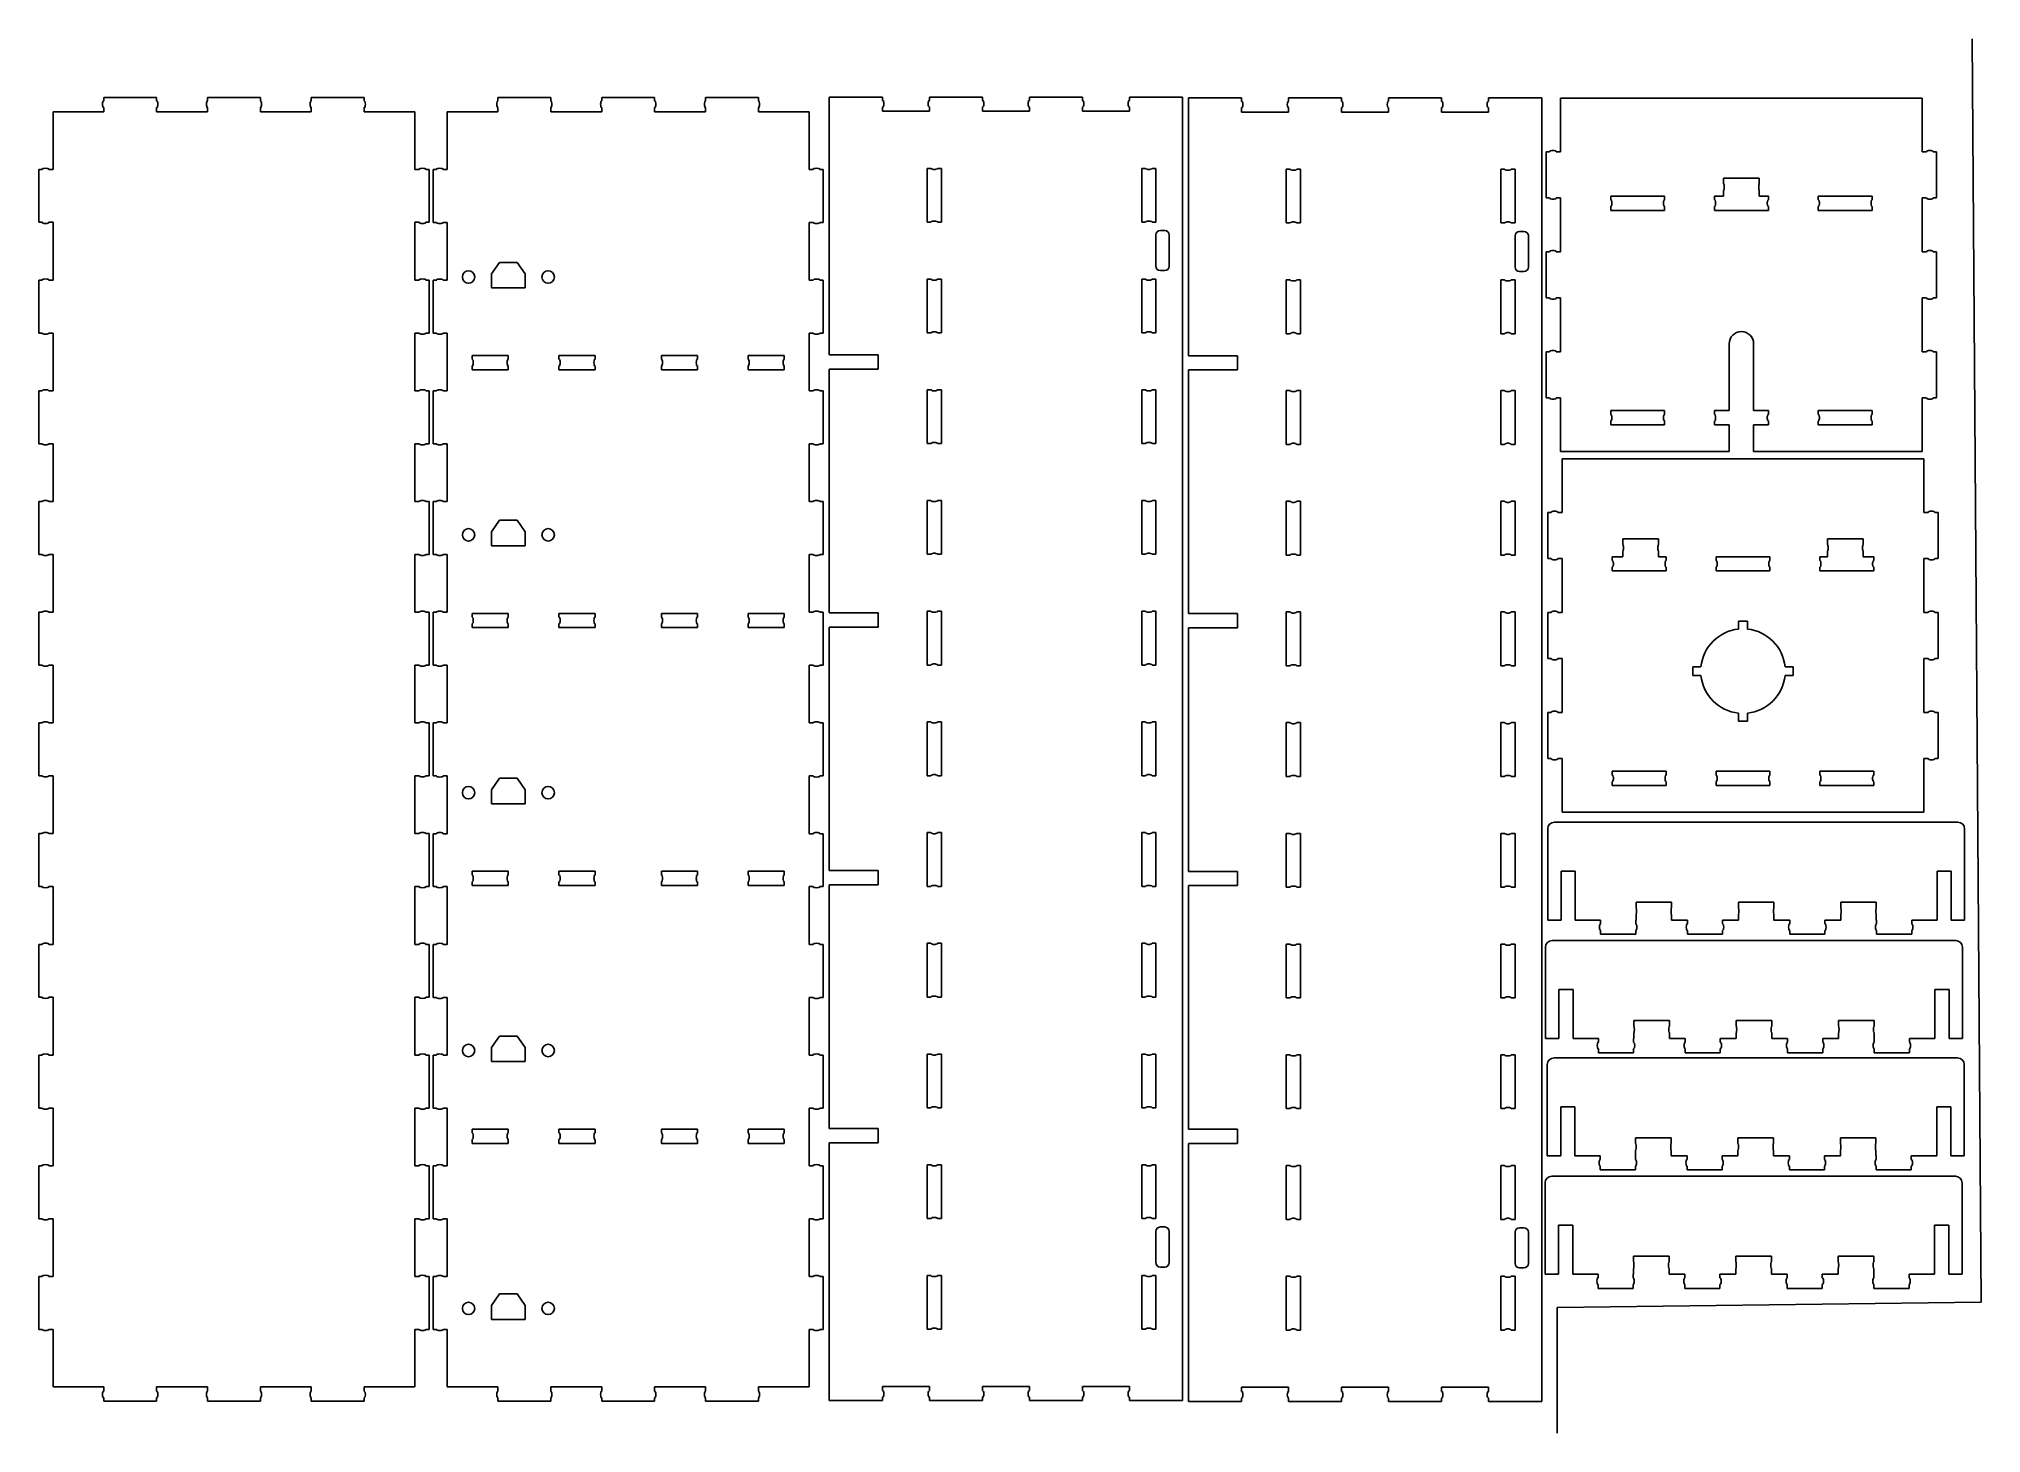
# Model space of a CAD drawing. Extents: x 15 to 451, y -3 to 310.
import ezdxf

# ---------------------------------------------------------------- set-up
doc = ezdxf.new("R2010")
doc.units = 0
doc.header["$LTSCALE"] = 12.7
doc.header["$MEASUREMENT"] = 0
doc.layers.add('SKETCHED_GEOMETRY', color=1, linetype='CONTINUOUS')
doc.layers.add('VISIBLE', color=1, linetype='CONTINUOUS')

msp = doc.modelspace()

# ---------------------------------------------------------------- linework, layer by layer
at = {"layer": 'SKETCHED_GEOMETRY'}
for p, q in [((449.12, 310.09), (451.14, 26.18)), ((451.14, 26.18), (355.83, 24.98)), ((355.83, 24.98), (355.83, -3.25))]:
    msp.add_line(p, q, dxfattribs=at)
at = {"layer": 'VISIBLE'}
for p, q in [((29.22, 296.14), (29.22, 296.89)), ((41.12, 296.89), (29.22, 296.89)), ((41.12, 296.14), (41.12, 296.89)), ((52.55, 296.14), (52.55, 296.89)), ((64.45, 296.89), (52.55, 296.89)), ((64.45, 296.14), (64.45, 296.89)), ((75.87, 296.14), (75.87, 296.89)), ((87.77, 296.89), (75.87, 296.89)), ((87.77, 296.14), (87.77, 296.89)), ((117.81, 296.13), (117.81, 296.88)), ((129.71, 296.88), (117.81, 296.88)), ((129.71, 296.13), (129.71, 296.88)), ((141.14, 296.13), (141.14, 296.88)), ((153.04, 296.88), (141.14, 296.88)), ((153.04, 296.13), (153.04, 296.88)), ((164.46, 296.13), (164.46, 296.88)), ((176.36, 296.88), (164.46, 296.88)), ((176.36, 296.13), (176.36, 296.88)), ((204.24, 297.01), (192.29, 297.01)), ((192.29, 239.06), (192.29, 297.01)), ((204.24, 296.26), (204.24, 297.01)), ((214.81, 296.26), (214.81, 297.01)), ((226.71, 297.01), (214.81, 297.01)), ((226.71, 296.26), (226.71, 297.01)), ((237.28, 296.26), (237.28, 297.01)), ((249.18, 297.01), (237.28, 297.01)), ((249.18, 296.26), (249.18, 297.01)), ((259.74, 296.26), (259.74, 297.01)), ((271.69, 297.01), (259.74, 297.01)), ((271.69, 4.06), (271.69, 297.01)), ((284.94, 296.84), (272.99, 296.84)), ((272.99, 238.89), (272.99, 296.84)), ((284.94, 296.09), (284.94, 296.84)), ((295.51, 296.09), (295.51, 296.84)), ((307.41, 296.84), (295.51, 296.84)), ((307.41, 296.09), (307.41, 296.84)), ((317.98, 296.09), (317.98, 296.84)), ((329.88, 296.84), (317.98, 296.84)), ((329.88, 296.09), (329.88, 296.84)), ((340.44, 296.09), (340.44, 296.84)), ((352.39, 296.84), (340.44, 296.84)), ((352.39, 3.89), (352.39, 296.84)), ((17.85, 280.76), (17.85, 293.69)), ((17.85, 293.69), (29.22, 293.69)), ((29.22, 293.69), (29.22, 294.64)), ((41.12, 293.69), (41.12, 294.64)), ((41.12, 293.69), (52.55, 293.69)), ((52.55, 293.69), (52.55, 294.64)), ((64.45, 293.69), (64.45, 294.64)), ((64.45, 293.69), (75.87, 293.69)), ((75.87, 293.69), (75.87, 294.64)), ((87.77, 293.69), (87.77, 294.64)), ((87.77, 293.69), (99.15, 293.69)), ((99.15, 280.76), (99.15, 293.69)), ((106.44, 280.75), (106.44, 293.68)), ((106.44, 293.68), (117.81, 293.68)), ((117.81, 293.68), (117.81, 294.63)), ((129.71, 293.68), (129.71, 294.63)), ((129.71, 293.68), (141.14, 293.68)), ((141.14, 293.68), (141.14, 294.63)), ((153.04, 293.68), (153.04, 294.63)), ((153.04, 293.68), (164.46, 293.68)), ((164.46, 293.68), (164.46, 294.63)), ((176.36, 293.68), (176.36, 294.63)), ((176.36, 293.68), (187.74, 293.68)), ((187.74, 280.75), (187.74, 293.68)), ((204.24, 293.81), (204.24, 294.76)), ((204.24, 293.81), (214.81, 293.81)), ((214.81, 293.81), (214.81, 294.76)), ((226.71, 293.81), (226.71, 294.76)), ((226.71, 293.81), (237.28, 293.81)), ((237.28, 293.81), (237.28, 294.76)), ((249.18, 293.81), (249.18, 294.76)), ((249.18, 293.81), (259.74, 293.81)), ((259.74, 293.81), (259.74, 294.76)), ((284.94, 293.64), (284.94, 294.59)), ((284.94, 293.64), (295.51, 293.64)), ((295.51, 293.64), (295.51, 294.59)), ((307.41, 293.64), (307.41, 294.59)), ((307.41, 293.64), (317.98, 293.64)), ((317.98, 293.64), (317.98, 294.59)), ((329.88, 293.64), (329.88, 294.59)), ((329.88, 293.64), (340.44, 293.64)), ((340.44, 293.64), (340.44, 294.59)), ((356.62, 296.75), (356.62, 284.7)), ((356.62, 296.75), (437.92, 296.75)), ((437.92, 296.75), (437.92, 284.7)), ((353.42, 274.34), (353.42, 284.7)), ((354.17, 284.7), (353.42, 284.7)), ((356.62, 284.7), (355.67, 284.7)), ((437.92, 284.7), (438.87, 284.7)), ((440.37, 284.7), (441.12, 284.7)), ((441.12, 274.34), (441.12, 284.7)), ((14.65, 280.76), (14.65, 268.86)), ((15.4, 280.76), (14.65, 280.76)), ((17.85, 280.76), (16.9, 280.76)), ((99.15, 280.76), (100.1, 280.76)), ((101.6, 280.76), (102.35, 280.76)), ((102.35, 280.76), (102.35, 268.86)), ((103.24, 280.75), (103.24, 268.85)), ((103.99, 280.75), (103.24, 280.75)), ((106.44, 280.75), (105.49, 280.75)), ((187.74, 280.75), (188.69, 280.75)), ((190.19, 280.75), (190.94, 280.75)), ((190.94, 280.75), (190.94, 268.85)), ((214.29, 280.99), (215.14, 280.99)), ((214.29, 268.89), (214.29, 280.99)), ((216.64, 280.99), (217.49, 280.99)), ((217.49, 268.89), (217.49, 280.99)), ((262.49, 280.99), (263.34, 280.99)), ((262.49, 268.89), (262.49, 280.99)), ((264.84, 280.99), (265.69, 280.99)), ((265.69, 268.89), (265.69, 280.99)), ((294.99, 280.81), (295.84, 280.81)), ((294.99, 268.71), (294.99, 280.81)), ((297.34, 280.81), (298.19, 280.81)), ((298.19, 268.71), (298.19, 280.81)), ((343.19, 280.81), (344.04, 280.81)), ((343.19, 268.71), (343.19, 280.81)), ((345.54, 280.81), (346.39, 280.81)), ((346.39, 268.71), (346.39, 280.81)), ((393.27, 278.75), (401.27, 278.75)), ((393.27, 277.5), (393.27, 278.75)), ((393.27, 274.75), (393.27, 276)), ((401.27, 277.5), (401.27, 278.75)), ((401.27, 274.75), (401.27, 276)), ((354.17, 274.34), (353.42, 274.34)), ((356.62, 274.34), (355.67, 274.34)), ((356.62, 274.34), (356.62, 262.24)), ((367.9, 274.75), (380, 274.75)), ((367.9, 274.75), (367.9, 273.9)), ((367.9, 272.4), (367.9, 271.55)), ((367.9, 271.55), (380, 271.55)), ((380, 274.75), (380, 273.9)), ((380, 272.4), (380, 271.55)), ((391.22, 274.75), (391.22, 273.9)), ((391.22, 274.75), (393.27, 274.75)), ((391.22, 272.4), (391.22, 271.55)), ((391.22, 271.55), (403.32, 271.55)), ((401.27, 274.75), (403.32, 274.75)), ((403.32, 274.75), (403.32, 273.9)), ((403.32, 272.4), (403.32, 271.55)), ((414.55, 274.75), (426.65, 274.75)), ((414.55, 274.75), (414.55, 273.9)), ((414.55, 272.4), (414.55, 271.55)), ((414.55, 271.55), (426.65, 271.55)), ((426.65, 274.75), (426.65, 273.9)), ((426.65, 272.4), (426.65, 271.55)), ((437.92, 274.34), (438.87, 274.34)), ((437.92, 274.34), (437.92, 262.24)), ((440.37, 274.34), (441.12, 274.34)), ((15.4, 268.86), (14.65, 268.86)), ((17.85, 268.86), (16.9, 268.86)), ((17.85, 255.88), (17.85, 268.86)), ((99.15, 268.86), (100.1, 268.86)), ((99.15, 255.88), (99.15, 268.86)), ((101.6, 268.86), (102.35, 268.86)), ((103.99, 268.85), (103.24, 268.85)), ((106.44, 268.85), (105.49, 268.85)), ((106.44, 255.87), (106.44, 268.85)), ((187.74, 268.85), (188.69, 268.85)), ((187.74, 255.87), (187.74, 268.85)), ((190.19, 268.85), (190.94, 268.85)), ((214.29, 268.89), (215.14, 268.89)), ((216.64, 268.89), (217.49, 268.89)), ((262.49, 268.89), (263.34, 268.89)), ((264.84, 268.89), (265.69, 268.89)), ((266.69, 267), (267.69, 267)), ((294.99, 268.71), (295.84, 268.71)), ((297.34, 268.71), (298.19, 268.71)), ((343.19, 268.71), (344.04, 268.71)), ((345.54, 268.71), (346.39, 268.71)), ((347.39, 266.82), (348.39, 266.82)), ((265.69, 259), (265.69, 266)), ((268.69, 259), (268.69, 266)), ((346.39, 258.82), (346.39, 265.82)), ((349.39, 258.82), (349.39, 265.82)), ((353.42, 251.87), (353.42, 262.24)), ((354.17, 262.24), (353.42, 262.24)), ((356.62, 262.24), (355.67, 262.24)), ((437.92, 262.24), (438.87, 262.24)), ((440.37, 262.24), (441.12, 262.24)), ((441.12, 251.87), (441.12, 262.24)), ((118.16, 259.85), (116.36, 257.25)), ((118.16, 259.85), (122.16, 259.85)), ((122.16, 259.85), (123.96, 257.25)), ((266.69, 258), (267.69, 258)), ((347.39, 257.82), (348.39, 257.82)), ((14.65, 255.88), (14.65, 243.98)), ((15.4, 255.88), (14.65, 255.88)), ((17.85, 255.88), (16.9, 255.88)), ((99.15, 255.88), (100.1, 255.88)), ((101.6, 255.88), (102.35, 255.88)), ((102.35, 255.88), (102.35, 243.98)), ((103.24, 255.87), (103.24, 243.97)), ((103.99, 255.87), (103.24, 255.87)), ((106.44, 255.87), (105.49, 255.87)), ((116.36, 257.25), (116.36, 254.1)), ((116.36, 254.1), (123.96, 254.1)), ((123.96, 257.25), (123.96, 254.1)), ((187.74, 255.87), (188.69, 255.87)), ((190.19, 255.87), (190.94, 255.87)), ((190.94, 255.87), (190.94, 243.97)), ((214.29, 256.11), (215.14, 256.11)), ((214.29, 244.01), (214.29, 256.11)), ((216.64, 256.11), (217.49, 256.11)), ((217.49, 244.01), (217.49, 256.11)), ((262.49, 256.11), (263.34, 256.11)), ((262.49, 244.01), (262.49, 256.11)), ((264.84, 256.11), (265.69, 256.11)), ((265.69, 244.01), (265.69, 256.11)), ((294.99, 255.93), (295.84, 255.93)), ((294.99, 243.83), (294.99, 255.93)), ((297.34, 255.93), (298.19, 255.93)), ((298.19, 243.83), (298.19, 255.93)), ((343.19, 255.93), (344.04, 255.93)), ((343.19, 243.83), (343.19, 255.93)), ((345.54, 255.93), (346.39, 255.93)), ((346.39, 243.83), (346.39, 255.93)), ((354.17, 251.87), (353.42, 251.87)), ((356.62, 251.87), (355.67, 251.87)), ((356.62, 251.87), (356.62, 239.77)), ((437.92, 251.87), (438.87, 251.87)), ((437.92, 251.87), (437.92, 239.77)), ((440.37, 251.87), (441.12, 251.87)), ((15.4, 243.98), (14.65, 243.98)), ((17.85, 243.98), (16.9, 243.98)), ((17.85, 231), (17.85, 243.98)), ((99.15, 243.98), (100.1, 243.98)), ((99.15, 231), (99.15, 243.98)), ((101.6, 243.98), (102.35, 243.98)), ((103.99, 243.97), (103.24, 243.97)), ((106.44, 243.97), (105.49, 243.97)), ((106.44, 230.99), (106.44, 243.97)), ((187.74, 243.97), (188.69, 243.97)), ((187.74, 230.99), (187.74, 243.97)), ((190.19, 243.97), (190.94, 243.97)), ((214.29, 244.01), (215.14, 244.01)), ((216.64, 244.01), (217.49, 244.01)), ((262.49, 244.01), (263.34, 244.01)), ((264.84, 244.01), (265.69, 244.01)), ((294.99, 243.83), (295.84, 243.83)), ((297.34, 243.83), (298.19, 243.83)), ((343.19, 243.83), (344.04, 243.83)), ((345.54, 243.83), (346.39, 243.83)), ((394.52, 241.55), (394.52, 226.55)), ((400.02, 241.55), (400.02, 226.55)), ((120.14, 238.93), (112.04, 238.93)), ((112.04, 238.93), (112.04, 238.08)), ((112.04, 236.58), (112.04, 235.73)), ((120.14, 235.73), (112.04, 235.73)), ((120.14, 238.93), (120.14, 238.08)), ((120.14, 236.58), (120.14, 235.73)), ((131.54, 238.93), (139.64, 238.93)), ((131.54, 238.08), (131.54, 238.93)), ((131.54, 235.73), (131.54, 236.58)), ((131.54, 235.73), (139.64, 235.73)), ((139.64, 238.08), (139.64, 238.93)), ((139.64, 235.73), (139.64, 236.58)), ((154.54, 238.93), (162.64, 238.93)), ((154.54, 238.93), (154.54, 238.08)), ((154.54, 236.58), (154.54, 235.73)), ((154.54, 235.73), (162.64, 235.73)), ((162.64, 238.93), (162.64, 238.08)), ((162.64, 236.58), (162.64, 235.73)), ((174.04, 238.93), (182.14, 238.93)), ((174.04, 238.08), (174.04, 238.93)), ((174.04, 235.73), (174.04, 236.58)), ((174.04, 235.73), (182.14, 235.73)), ((182.14, 238.08), (182.14, 238.93)), ((182.14, 235.73), (182.14, 236.58)), ((192.29, 239.06), (203.29, 239.06)), ((192.29, 181.11), (192.29, 235.86)), ((192.29, 235.86), (203.29, 235.86)), ((203.29, 239.06), (203.29, 235.86)), ((272.99, 238.89), (283.99, 238.89)), ((283.99, 238.89), (283.99, 235.69)), ((353.42, 229.4), (353.42, 239.77)), ((354.17, 239.77), (353.42, 239.77)), ((356.62, 239.77), (355.67, 239.77)), ((437.92, 239.77), (438.87, 239.77)), ((440.37, 239.77), (441.12, 239.77)), ((441.12, 229.4), (441.12, 239.77)), ((272.99, 180.94), (272.99, 235.69)), ((272.99, 235.69), (283.99, 235.69)), ((14.65, 231), (14.65, 219.1)), ((15.4, 231), (14.65, 231)), ((17.85, 231), (16.9, 231)), ((99.15, 231), (100.1, 231)), ((101.6, 231), (102.35, 231)), ((102.35, 231), (102.35, 219.1)), ((103.24, 230.99), (103.24, 219.09)), ((103.99, 230.99), (103.24, 230.99)), ((106.44, 230.99), (105.49, 230.99)), ((187.74, 230.99), (188.69, 230.99)), ((190.19, 230.99), (190.94, 230.99)), ((190.94, 230.99), (190.94, 219.09)), ((214.29, 231.23), (215.14, 231.23)), ((214.29, 219.13), (214.29, 231.23)), ((216.64, 231.23), (217.49, 231.23)), ((217.49, 219.13), (217.49, 231.23)), ((262.49, 231.23), (263.34, 231.23)), ((262.49, 219.13), (262.49, 231.23)), ((264.84, 231.23), (265.69, 231.23)), ((265.69, 219.13), (265.69, 231.23)), ((294.99, 231.05), (295.84, 231.05)), ((294.99, 218.95), (294.99, 231.05)), ((297.34, 231.05), (298.19, 231.05)), ((298.19, 218.95), (298.19, 231.05)), ((343.19, 231.05), (344.04, 231.05)), ((343.19, 218.95), (343.19, 231.05)), ((345.54, 231.05), (346.39, 231.05)), ((346.39, 218.95), (346.39, 231.05)), ((354.17, 229.4), (353.42, 229.4)), ((356.62, 229.4), (355.67, 229.4)), ((356.62, 229.4), (356.62, 217.35)), ((437.92, 229.4), (438.87, 229.4)), ((437.92, 229.4), (437.92, 217.35)), ((440.37, 229.4), (441.12, 229.4)), ((367.9, 226.55), (380, 226.55)), ((367.9, 226.55), (367.9, 225.7)), ((367.9, 224.2), (367.9, 223.35)), ((367.9, 223.35), (380, 223.35)), ((380, 226.55), (380, 225.7)), ((380, 224.2), (380, 223.35)), ((391.22, 226.55), (394.52, 226.55)), ((391.22, 226.55), (391.22, 225.7)), ((391.22, 224.2), (391.22, 223.35)), ((391.22, 223.35), (394.52, 223.35)), ((394.52, 223.35), (394.52, 217.35)), ((400.02, 226.55), (403.32, 226.55)), ((400.02, 223.35), (400.02, 217.35)), ((400.02, 223.35), (403.32, 223.35)), ((403.32, 226.55), (403.32, 225.7)), ((403.32, 224.2), (403.32, 223.35)), ((414.55, 226.55), (426.65, 226.55)), ((414.55, 226.55), (414.55, 225.7)), ((414.55, 224.2), (414.55, 223.35)), ((414.55, 223.35), (426.65, 223.35)), ((426.65, 226.55), (426.65, 225.7)), ((426.65, 224.2), (426.65, 223.35)), ((15.4, 219.1), (14.65, 219.1)), ((17.85, 219.1), (16.9, 219.1)), ((17.85, 206.12), (17.85, 219.1)), ((99.15, 219.1), (100.1, 219.1)), ((99.15, 206.12), (99.15, 219.1)), ((101.6, 219.1), (102.35, 219.1)), ((103.99, 219.09), (103.24, 219.09)), ((106.44, 219.09), (105.49, 219.09)), ((106.44, 206.11), (106.44, 219.09)), ((187.74, 219.09), (188.69, 219.09)), ((187.74, 206.11), (187.74, 219.09)), ((190.19, 219.09), (190.94, 219.09)), ((214.29, 219.13), (215.14, 219.13)), ((216.64, 219.13), (217.49, 219.13)), ((262.49, 219.13), (263.34, 219.13)), ((264.84, 219.13), (265.69, 219.13)), ((294.99, 218.95), (295.84, 218.95)), ((297.34, 218.95), (298.19, 218.95)), ((343.19, 218.95), (344.04, 218.95)), ((345.54, 218.95), (346.39, 218.95)), ((356.62, 217.35), (394.52, 217.35)), ((356.97, 215.7), (356.97, 203.65)), ((356.97, 215.7), (438.27, 215.7)), ((400.02, 217.35), (437.92, 217.35)), ((438.27, 215.7), (438.27, 203.65)), ((14.65, 206.12), (14.65, 194.22)), ((15.4, 206.12), (14.65, 206.12)), ((17.85, 206.12), (16.9, 206.12)), ((99.15, 206.12), (100.1, 206.12)), ((101.6, 206.12), (102.35, 206.12)), ((102.35, 206.12), (102.35, 194.22)), ((103.24, 206.11), (103.24, 194.21)), ((103.99, 206.11), (103.24, 206.11)), ((106.44, 206.11), (105.49, 206.11)), ((187.74, 206.11), (188.69, 206.11)), ((190.19, 206.11), (190.94, 206.11)), ((190.94, 206.11), (190.94, 194.21)), ((214.29, 206.35), (215.14, 206.35)), ((214.29, 194.25), (214.29, 206.35)), ((216.64, 206.35), (217.49, 206.35)), ((217.49, 194.25), (217.49, 206.35)), ((262.49, 206.35), (263.34, 206.35)), ((262.49, 194.25), (262.49, 206.35)), ((264.84, 206.35), (265.69, 206.35)), ((265.69, 194.25), (265.69, 206.35)), ((294.99, 206.17), (295.84, 206.17)), ((294.99, 194.07), (294.99, 206.17)), ((297.34, 206.17), (298.19, 206.17)), ((298.19, 194.07), (298.19, 206.17)), ((343.19, 206.17), (344.04, 206.17)), ((343.19, 194.07), (343.19, 206.17)), ((345.54, 206.17), (346.39, 206.17)), ((346.39, 194.07), (346.39, 206.17)), ((118.16, 201.9), (116.36, 199.3)), ((118.16, 201.9), (122.16, 201.9)), ((122.16, 201.9), (123.96, 199.3)), ((353.77, 193.28), (353.77, 203.65)), ((354.52, 203.65), (353.77, 203.65)), ((356.97, 203.65), (356.02, 203.65)), ((438.27, 203.65), (439.22, 203.65)), ((440.72, 203.65), (441.47, 203.65)), ((441.47, 193.28), (441.47, 203.65)), ((116.36, 199.3), (116.36, 196.15)), ((123.96, 199.3), (123.96, 196.15)), ((370.62, 197.7), (378.62, 197.7)), ((370.62, 196.45), (370.62, 197.7)), ((378.62, 196.45), (378.62, 197.7)), ((424.62, 197.7), (416.62, 197.7)), ((416.62, 196.45), (416.62, 197.7)), ((424.62, 196.45), (424.62, 197.7)), ((15.4, 194.22), (14.65, 194.22)), ((17.85, 194.22), (16.9, 194.22)), ((17.85, 181.24), (17.85, 194.22)), ((99.15, 194.22), (100.1, 194.22)), ((99.15, 181.24), (99.15, 194.22)), ((101.6, 194.22), (102.35, 194.22)), ((103.99, 194.21), (103.24, 194.21)), ((106.44, 194.21), (105.49, 194.21)), ((106.44, 181.23), (106.44, 194.21)), ((116.36, 196.15), (123.96, 196.15)), ((187.74, 194.21), (188.69, 194.21)), ((187.74, 181.23), (187.74, 194.21)), ((190.19, 194.21), (190.94, 194.21)), ((214.29, 194.25), (215.14, 194.25)), ((216.64, 194.25), (217.49, 194.25)), ((262.49, 194.25), (263.34, 194.25)), ((264.84, 194.25), (265.69, 194.25)), ((294.99, 194.07), (295.84, 194.07)), ((297.34, 194.07), (298.19, 194.07)), ((343.19, 194.07), (344.04, 194.07)), ((345.54, 194.07), (346.39, 194.07)), ((354.52, 193.28), (353.77, 193.28)), ((356.97, 193.28), (356.02, 193.28)), ((356.97, 193.28), (356.97, 181.18)), ((368.25, 193.7), (368.25, 192.85)), ((368.25, 193.7), (370.62, 193.7)), ((370.62, 193.7), (370.62, 194.95)), ((378.62, 193.7), (378.62, 194.95)), ((378.62, 193.7), (380.35, 193.7)), ((380.35, 193.7), (380.35, 192.85)), ((391.57, 193.7), (403.67, 193.7)), ((391.57, 193.7), (391.57, 192.85)), ((403.67, 193.7), (403.67, 192.85)), ((414.9, 193.7), (414.9, 192.85)), ((414.9, 193.7), (416.62, 193.7)), ((416.62, 193.7), (416.62, 194.95)), ((424.62, 193.7), (424.62, 194.95)), ((424.62, 193.7), (427, 193.7)), ((427, 193.7), (427, 192.85)), ((438.27, 193.28), (439.22, 193.28)), ((438.27, 193.28), (438.27, 181.18)), ((440.72, 193.28), (441.47, 193.28)), ((368.25, 191.35), (368.25, 190.5)), ((368.25, 190.5), (380.35, 190.5)), ((380.35, 191.35), (380.35, 190.5)), ((391.57, 191.35), (391.57, 190.5)), ((391.57, 190.5), (403.67, 190.5)), ((403.67, 191.35), (403.67, 190.5)), ((414.9, 191.35), (414.9, 190.5)), ((414.9, 190.5), (427, 190.5)), ((427, 191.35), (427, 190.5)), ((14.65, 181.24), (14.65, 169.34)), ((15.4, 181.24), (14.65, 181.24)), ((17.85, 181.24), (16.9, 181.24)), ((99.15, 181.24), (100.1, 181.24)), ((101.6, 181.24), (102.35, 181.24)), ((102.35, 181.24), (102.35, 169.34)), ((103.24, 181.23), (103.24, 169.33)), ((103.99, 181.23), (103.24, 181.23)), ((106.44, 181.23), (105.49, 181.23)), ((120.14, 180.98), (112.04, 180.98)), ((112.04, 180.98), (112.04, 180.13)), ((120.14, 180.98), (120.14, 180.13)), ((131.54, 180.98), (139.64, 180.98)), ((131.54, 180.13), (131.54, 180.98)), ((139.64, 180.13), (139.64, 180.98)), ((154.54, 180.98), (162.64, 180.98)), ((154.54, 180.98), (154.54, 180.13)), ((162.64, 180.98), (162.64, 180.13)), ((174.04, 180.98), (182.14, 180.98)), ((174.04, 180.13), (174.04, 180.98)), ((182.14, 180.13), (182.14, 180.98)), ((187.74, 181.23), (188.69, 181.23)), ((190.19, 181.23), (190.94, 181.23)), ((190.94, 181.23), (190.94, 169.33)), ((192.29, 181.11), (203.29, 181.11)), ((203.29, 181.11), (203.29, 177.91)), ((214.29, 181.47), (215.14, 181.47)), ((214.29, 169.37), (214.29, 181.47)), ((216.64, 181.47), (217.49, 181.47)), ((217.49, 169.37), (217.49, 181.47)), ((262.49, 181.47), (263.34, 181.47)), ((262.49, 169.37), (262.49, 181.47)), ((264.84, 181.47), (265.69, 181.47)), ((265.69, 169.37), (265.69, 181.47)), ((272.99, 180.94), (283.99, 180.94)), ((283.99, 180.94), (283.99, 177.74)), ((294.99, 181.3), (295.84, 181.3)), ((294.99, 169.2), (294.99, 181.3)), ((297.34, 181.3), (298.19, 181.3)), ((298.19, 169.2), (298.19, 181.3)), ((343.19, 181.3), (344.04, 181.3)), ((343.19, 169.2), (343.19, 181.3)), ((345.54, 181.3), (346.39, 181.3)), ((346.39, 169.2), (346.39, 181.3)), ((353.77, 170.81), (353.77, 181.18)), ((354.52, 181.18), (353.77, 181.18)), ((356.97, 181.18), (356.02, 181.18)), ((396.62, 179.25), (398.62, 179.25)), ((396.62, 179.25), (396.62, 177.44)), ((398.62, 179.25), (398.62, 177.44)), ((438.27, 181.18), (439.22, 181.18)), ((440.72, 181.18), (441.47, 181.18)), ((441.47, 170.81), (441.47, 181.18)), ((112.04, 178.63), (112.04, 177.78)), ((120.14, 177.78), (112.04, 177.78)), ((120.14, 178.63), (120.14, 177.78)), ((131.54, 177.78), (131.54, 178.63)), ((131.54, 177.78), (139.64, 177.78)), ((139.64, 177.78), (139.64, 178.63)), ((154.54, 178.63), (154.54, 177.78)), ((154.54, 177.78), (162.64, 177.78)), ((162.64, 178.63), (162.64, 177.78)), ((174.04, 177.78), (174.04, 178.63)), ((174.04, 177.78), (182.14, 177.78)), ((182.14, 177.78), (182.14, 178.63)), ((192.29, 123.16), (192.29, 177.91)), ((192.29, 177.91), (203.29, 177.91)), ((272.99, 122.99), (272.99, 177.74)), ((272.99, 177.74), (283.99, 177.74)), ((354.52, 170.81), (353.77, 170.81)), ((356.97, 170.81), (356.02, 170.81)), ((356.97, 170.81), (356.97, 158.71)), ((438.27, 170.81), (439.22, 170.81)), ((438.27, 170.81), (438.27, 158.71)), ((440.72, 170.81), (441.47, 170.81)), ((15.4, 169.34), (14.65, 169.34)), ((17.85, 169.34), (16.9, 169.34)), ((17.85, 156.36), (17.85, 169.34)), ((99.15, 169.34), (100.1, 169.34)), ((99.15, 156.36), (99.15, 169.34)), ((101.6, 169.34), (102.35, 169.34)), ((103.99, 169.33), (103.24, 169.33)), ((106.44, 169.33), (105.49, 169.33)), ((106.44, 156.35), (106.44, 169.33)), ((187.74, 169.33), (188.69, 169.33)), ((187.74, 156.35), (187.74, 169.33)), ((190.19, 169.33), (190.94, 169.33)), ((214.29, 169.37), (215.14, 169.37)), ((216.64, 169.37), (217.49, 169.37)), ((262.49, 169.37), (263.34, 169.37)), ((264.84, 169.37), (265.69, 169.37)), ((294.99, 169.2), (295.84, 169.2)), ((297.34, 169.2), (298.19, 169.2)), ((343.19, 169.2), (344.04, 169.2)), ((345.54, 169.2), (346.39, 169.2)), ((386.37, 169), (388.18, 169)), ((386.37, 169), (386.37, 167)), ((386.37, 167), (388.18, 167)), ((407.07, 169), (408.87, 169)), ((407.07, 167), (408.87, 167)), ((408.87, 169), (408.87, 167)), ((353.77, 148.35), (353.77, 158.71)), ((354.52, 158.71), (353.77, 158.71)), ((356.97, 158.71), (356.02, 158.71)), ((396.62, 158.55), (396.62, 156.75)), ((398.62, 158.55), (398.62, 156.75)), ((438.27, 158.71), (439.22, 158.71)), ((440.72, 158.71), (441.47, 158.71)), ((441.47, 148.35), (441.47, 158.71)), ((14.65, 156.36), (14.65, 144.46)), ((15.4, 156.36), (14.65, 156.36)), ((17.85, 156.36), (16.9, 156.36)), ((99.15, 156.36), (100.1, 156.36)), ((101.6, 156.36), (102.35, 156.36)), ((102.35, 156.36), (102.35, 144.46)), ((103.24, 156.35), (103.24, 144.45)), ((103.99, 156.35), (103.24, 156.35)), ((106.44, 156.35), (105.49, 156.35)), ((187.74, 156.35), (188.69, 156.35)), ((190.19, 156.35), (190.94, 156.35)), ((190.94, 156.35), (190.94, 144.45)), ((214.29, 156.59), (215.14, 156.59)), ((214.29, 144.49), (214.29, 156.59)), ((216.64, 156.59), (217.49, 156.59)), ((217.49, 144.49), (217.49, 156.59)), ((262.49, 156.59), (263.34, 156.59)), ((262.49, 144.49), (262.49, 156.59)), ((264.84, 156.59), (265.69, 156.59)), ((265.69, 144.49), (265.69, 156.59)), ((294.99, 156.42), (295.84, 156.42)), ((294.99, 144.32), (294.99, 156.42)), ((297.34, 156.42), (298.19, 156.42)), ((298.19, 144.32), (298.19, 156.42)), ((343.19, 156.42), (344.04, 156.42)), ((343.19, 144.32), (343.19, 156.42)), ((345.54, 156.42), (346.39, 156.42)), ((346.39, 144.32), (346.39, 156.42)), ((396.62, 156.75), (398.62, 156.75)), ((15.4, 144.46), (14.65, 144.46)), ((17.85, 144.46), (16.9, 144.46)), ((17.85, 131.48), (17.85, 144.46)), ((99.15, 144.46), (100.1, 144.46)), ((99.15, 131.48), (99.15, 144.46)), ((101.6, 144.46), (102.35, 144.46)), ((103.99, 144.45), (103.24, 144.45)), ((106.44, 144.45), (105.49, 144.45)), ((106.44, 131.47), (106.44, 144.45)), ((187.74, 144.45), (188.69, 144.45)), ((187.74, 131.47), (187.74, 144.45)), ((190.19, 144.45), (190.94, 144.45)), ((214.29, 144.49), (215.14, 144.49)), ((216.64, 144.49), (217.49, 144.49)), ((262.49, 144.49), (263.34, 144.49)), ((264.84, 144.49), (265.69, 144.49)), ((294.99, 144.32), (295.84, 144.32)), ((297.34, 144.32), (298.19, 144.32)), ((343.19, 144.32), (344.04, 144.32)), ((345.54, 144.32), (346.39, 144.32)), ((354.52, 148.35), (353.77, 148.35)), ((356.97, 148.35), (356.02, 148.35)), ((356.97, 148.35), (356.97, 136.3)), ((368.25, 145.5), (380.35, 145.5)), ((368.25, 145.5), (368.25, 144.65)), ((380.35, 145.5), (380.35, 144.65)), ((391.57, 145.5), (403.67, 145.5)), ((391.57, 145.5), (391.57, 144.65)), ((403.67, 145.5), (403.67, 144.65)), ((414.9, 145.5), (427, 145.5)), ((414.9, 145.5), (414.9, 144.65)), ((427, 145.5), (427, 144.65)), ((438.27, 148.35), (439.22, 148.35)), ((438.27, 148.35), (438.27, 136.3)), ((440.72, 148.35), (441.47, 148.35)), ((118.16, 143.95), (116.36, 141.35)), ((116.36, 141.35), (116.36, 138.2)), ((118.16, 143.95), (122.16, 143.95)), ((122.16, 143.95), (123.96, 141.35)), ((123.96, 141.35), (123.96, 138.2)), ((368.25, 143.15), (368.25, 142.3)), ((368.25, 142.3), (380.35, 142.3)), ((380.35, 143.15), (380.35, 142.3)), ((391.57, 143.15), (391.57, 142.3)), ((391.57, 142.3), (403.67, 142.3)), ((403.67, 143.15), (403.67, 142.3)), ((414.9, 143.15), (414.9, 142.3)), ((414.9, 142.3), (427, 142.3)), ((427, 143.15), (427, 142.3)), ((116.36, 138.2), (123.96, 138.2)), ((356.97, 136.3), (438.27, 136.3)), ((14.65, 131.48), (14.65, 119.58)), ((15.4, 131.48), (14.65, 131.48)), ((17.85, 131.48), (16.9, 131.48)), ((99.15, 131.48), (100.1, 131.48)), ((101.6, 131.48), (102.35, 131.48)), ((102.35, 131.48), (102.35, 119.58)), ((103.24, 131.47), (103.24, 119.57)), ((103.99, 131.47), (103.24, 131.47)), ((106.44, 131.47), (105.49, 131.47)), ((187.74, 131.47), (188.69, 131.47)), ((190.19, 131.47), (190.94, 131.47)), ((190.94, 131.47), (190.94, 119.57)), ((214.29, 131.71), (215.14, 131.71)), ((214.29, 119.61), (214.29, 131.71)), ((216.64, 131.71), (217.49, 131.71)), ((217.49, 119.61), (217.49, 131.71)), ((262.49, 131.71), (263.34, 131.71)), ((262.49, 119.61), (262.49, 131.71)), ((264.84, 131.71), (265.69, 131.71)), ((265.69, 119.61), (265.69, 131.71)), ((294.99, 131.54), (295.84, 131.54)), ((294.99, 119.44), (294.99, 131.54)), ((297.34, 131.54), (298.19, 131.54)), ((298.19, 119.44), (298.19, 131.54)), ((343.19, 131.54), (344.04, 131.54)), ((343.19, 119.44), (343.19, 131.54)), ((345.54, 131.54), (346.39, 131.54)), ((346.39, 119.44), (346.39, 131.54)), ((353.73, 132.56), (353.73, 112.06)), ((355.23, 134.06), (445.93, 134.06)), ((447.43, 132.56), (447.43, 112.06)), ((120.14, 123.03), (112.04, 123.03)), ((112.04, 123.03), (112.04, 122.18)), ((120.14, 123.03), (120.14, 122.18)), ((131.54, 123.03), (139.64, 123.03)), ((131.54, 122.18), (131.54, 123.03)), ((139.64, 122.18), (139.64, 123.03)), ((154.54, 123.03), (162.64, 123.03)), ((154.54, 123.03), (154.54, 122.18)), ((162.64, 123.03), (162.64, 122.18)), ((174.04, 123.03), (182.14, 123.03)), ((174.04, 122.18), (174.04, 123.03)), ((182.14, 122.18), (182.14, 123.03)), ((192.29, 123.16), (203.29, 123.16)), ((203.29, 123.16), (203.29, 119.96)), ((272.99, 122.99), (283.99, 122.99)), ((283.99, 122.99), (283.99, 119.79)), ((356.73, 123.06), (359.93, 123.06)), ((356.73, 112.06), (356.73, 123.06)), ((359.93, 112.06), (359.93, 123.06)), ((444.43, 123.06), (441.23, 123.06)), ((441.23, 112.06), (441.23, 123.06)), ((444.43, 112.06), (444.43, 123.06)), ((15.4, 119.58), (14.65, 119.58)), ((17.85, 119.58), (16.9, 119.58)), ((17.85, 106.6), (17.85, 119.58)), ((99.15, 119.58), (100.1, 119.58)), ((99.15, 106.6), (99.15, 119.58)), ((101.6, 119.58), (102.35, 119.58)), ((103.99, 119.57), (103.24, 119.57)), ((106.44, 119.57), (105.49, 119.57)), ((106.44, 106.59), (106.44, 119.57)), ((112.04, 120.68), (112.04, 119.83)), ((120.14, 119.83), (112.04, 119.83)), ((120.14, 120.68), (120.14, 119.83)), ((131.54, 119.83), (131.54, 120.68)), ((131.54, 119.83), (139.64, 119.83)), ((139.64, 119.83), (139.64, 120.68)), ((154.54, 120.68), (154.54, 119.83)), ((154.54, 119.83), (162.64, 119.83)), ((162.64, 120.68), (162.64, 119.83)), ((174.04, 119.83), (174.04, 120.68)), ((174.04, 119.83), (182.14, 119.83)), ((182.14, 119.83), (182.14, 120.68)), ((187.74, 119.57), (188.69, 119.57)), ((187.74, 106.59), (187.74, 119.57)), ((190.19, 119.57), (190.94, 119.57)), ((192.29, 65.21), (192.29, 119.96)), ((192.29, 119.96), (203.29, 119.96)), ((214.29, 119.61), (215.14, 119.61)), ((216.64, 119.61), (217.49, 119.61)), ((262.49, 119.61), (263.34, 119.61)), ((264.84, 119.61), (265.69, 119.61)), ((272.99, 65.04), (272.99, 119.79)), ((272.99, 119.79), (283.99, 119.79)), ((294.99, 119.44), (295.84, 119.44)), ((297.34, 119.44), (298.19, 119.44)), ((343.19, 119.44), (344.04, 119.44)), ((345.54, 119.44), (346.39, 119.44)), ((373.58, 116.06), (381.58, 116.06)), ((373.58, 116.06), (373.58, 114.81)), ((381.58, 116.06), (381.58, 114.81)), ((396.58, 116.06), (404.58, 116.06)), ((396.58, 116.06), (396.58, 114.81)), ((404.58, 116.06), (404.58, 114.81)), ((427.58, 116.06), (419.58, 116.06)), ((419.58, 116.06), (419.58, 114.81)), ((427.58, 116.06), (427.58, 114.81)), ((353.73, 112.06), (356.73, 112.06)), ((359.93, 112.06), (365.63, 112.06)), ((365.63, 112.06), (365.63, 111.21)), ((365.63, 109.71), (365.63, 108.86)), ((373.53, 112.06), (373.53, 111.21)), ((373.53, 112.06), (373.58, 112.06)), ((373.53, 109.71), (373.53, 108.86)), ((373.58, 113.31), (373.58, 112.06)), ((381.58, 113.31), (381.58, 112.06)), ((381.58, 112.06), (385.13, 112.06)), ((385.13, 112.06), (385.13, 111.21)), ((385.13, 109.71), (385.13, 108.86)), ((393.03, 112.06), (393.03, 111.21)), ((393.03, 112.06), (396.58, 112.06)), ((393.03, 109.71), (393.03, 108.86)), ((396.58, 113.31), (396.58, 112.06)), ((404.58, 113.31), (404.58, 112.06)), ((404.58, 112.06), (408.13, 112.06)), ((408.13, 112.06), (408.13, 111.21)), ((408.13, 109.71), (408.13, 108.86)), ((416.03, 112.06), (416.03, 111.21)), ((416.03, 112.06), (419.58, 112.06)), ((416.03, 109.71), (416.03, 108.86)), ((419.58, 113.31), (419.58, 112.06)), ((427.58, 113.31), (427.58, 112.06)), ((427.58, 112.06), (427.63, 112.06)), ((427.63, 112.06), (427.63, 111.21)), ((427.63, 109.71), (427.63, 108.86)), ((435.53, 112.06), (435.53, 111.21)), ((435.53, 112.06), (441.23, 112.06)), ((435.53, 109.71), (435.53, 108.86)), ((444.43, 112.06), (447.43, 112.06)), ((14.65, 106.6), (14.65, 94.7)), ((15.4, 106.6), (14.65, 106.6)), ((17.85, 106.6), (16.9, 106.6)), ((99.15, 106.6), (100.1, 106.6)), ((101.6, 106.6), (102.35, 106.6)), ((102.35, 106.6), (102.35, 94.7)), ((103.24, 106.59), (103.24, 94.69)), ((103.99, 106.59), (103.24, 106.59)), ((106.44, 106.59), (105.49, 106.59)), ((187.74, 106.59), (188.69, 106.59)), ((190.19, 106.59), (190.94, 106.59)), ((190.94, 106.59), (190.94, 94.69)), ((214.29, 106.83), (215.14, 106.83)), ((214.29, 94.73), (214.29, 106.83)), ((216.64, 106.83), (217.49, 106.83)), ((217.49, 94.73), (217.49, 106.83)), ((262.49, 106.83), (263.34, 106.83)), ((262.49, 94.73), (262.49, 106.83)), ((264.84, 106.83), (265.69, 106.83)), ((265.69, 94.73), (265.69, 106.83)), ((294.99, 106.66), (295.84, 106.66)), ((294.99, 94.56), (294.99, 106.66)), ((297.34, 106.66), (298.19, 106.66)), ((298.19, 94.56), (298.19, 106.66)), ((343.19, 106.66), (344.04, 106.66)), ((343.19, 94.56), (343.19, 106.66)), ((345.54, 106.66), (346.39, 106.66)), ((346.39, 94.56), (346.39, 106.66)), ((353.23, 105.95), (353.23, 85.45)), ((354.73, 107.45), (445.43, 107.45)), ((365.63, 108.86), (373.53, 108.86)), ((385.13, 108.86), (393.03, 108.86)), ((416.03, 108.86), (408.13, 108.86)), ((435.53, 108.86), (427.63, 108.86)), ((446.93, 105.95), (446.93, 85.45)), ((356.23, 96.45), (359.43, 96.45)), ((356.23, 85.45), (356.23, 96.45)), ((359.43, 85.45), (359.43, 96.45)), ((443.93, 96.45), (440.73, 96.45)), ((440.73, 85.45), (440.73, 96.45)), ((443.93, 85.45), (443.93, 96.45)), ((15.4, 94.7), (14.65, 94.7)), ((17.85, 94.7), (16.9, 94.7)), ((17.85, 81.72), (17.85, 94.7)), ((99.15, 94.7), (100.1, 94.7)), ((99.15, 81.72), (99.15, 94.7)), ((101.6, 94.7), (102.35, 94.7)), ((103.99, 94.69), (103.24, 94.69)), ((106.44, 94.69), (105.49, 94.69)), ((106.44, 81.72), (106.44, 94.69)), ((187.74, 94.69), (188.69, 94.69)), ((187.74, 81.72), (187.74, 94.69)), ((190.19, 94.69), (190.94, 94.69)), ((214.29, 94.73), (215.14, 94.73)), ((216.64, 94.73), (217.49, 94.73)), ((262.49, 94.73), (263.34, 94.73)), ((264.84, 94.73), (265.69, 94.73)), ((294.99, 94.56), (295.84, 94.56)), ((297.34, 94.56), (298.19, 94.56)), ((343.19, 94.56), (344.04, 94.56)), ((345.54, 94.56), (346.39, 94.56)), ((373.08, 89.45), (381.08, 89.45)), ((373.08, 89.45), (373.08, 88.2)), ((381.08, 89.45), (381.08, 88.2)), ((396.08, 89.45), (404.08, 89.45)), ((396.08, 89.45), (396.08, 88.2)), ((404.08, 89.45), (404.08, 88.2)), ((427.08, 89.45), (419.08, 89.45)), ((419.08, 89.45), (419.08, 88.2)), ((427.08, 89.45), (427.08, 88.2)), ((118.16, 86), (116.36, 83.4)), ((116.36, 83.4), (116.36, 80.25)), ((118.16, 86), (122.16, 86)), ((122.16, 86), (123.96, 83.4)), ((123.96, 83.4), (123.96, 80.25)), ((353.23, 85.45), (356.23, 85.45)), ((359.43, 85.45), (365.13, 85.45)), ((365.13, 85.45), (365.13, 84.6)), ((365.13, 83.1), (365.13, 82.25)), ((373.03, 85.45), (373.03, 84.6)), ((373.03, 85.45), (373.08, 85.45)), ((373.03, 83.1), (373.03, 82.25)), ((373.08, 86.7), (373.08, 85.45)), ((381.08, 86.7), (381.08, 85.45)), ((381.08, 85.45), (384.63, 85.45)), ((384.63, 85.45), (384.63, 84.6)), ((384.63, 83.1), (384.63, 82.25)), ((392.53, 85.45), (392.53, 84.6)), ((392.53, 85.45), (396.08, 85.45)), ((392.53, 83.1), (392.53, 82.25)), ((396.08, 86.7), (396.08, 85.45)), ((404.08, 86.7), (404.08, 85.45)), ((404.08, 85.45), (407.63, 85.45)), ((407.63, 85.45), (407.63, 84.6)), ((407.63, 83.1), (407.63, 82.25)), ((415.53, 85.45), (415.53, 84.6)), ((415.53, 85.45), (419.08, 85.45)), ((415.53, 83.1), (415.53, 82.25)), ((419.08, 86.7), (419.08, 85.45)), ((427.08, 86.7), (427.08, 85.45)), ((427.08, 85.45), (427.13, 85.45)), ((427.13, 85.45), (427.13, 84.6)), ((427.13, 83.1), (427.13, 82.25)), ((435.03, 85.45), (435.03, 84.6)), ((435.03, 85.45), (440.73, 85.45)), ((435.03, 83.1), (435.03, 82.25)), ((443.93, 85.45), (446.93, 85.45)), ((14.65, 81.72), (14.65, 69.82)), ((15.4, 81.72), (14.65, 81.72)), ((17.85, 81.72), (16.9, 81.72)), ((99.15, 81.72), (100.1, 81.72)), ((101.6, 81.72), (102.35, 81.72)), ((102.35, 81.72), (102.35, 69.82)), ((103.24, 81.72), (103.24, 69.82)), ((103.99, 81.72), (103.24, 81.72)), ((106.44, 81.72), (105.49, 81.72)), ((116.36, 80.25), (123.96, 80.25)), ((187.74, 81.72), (188.69, 81.72)), ((190.19, 81.72), (190.94, 81.72)), ((190.94, 81.72), (190.94, 69.82)), ((214.29, 81.95), (215.14, 81.95)), ((214.29, 69.85), (214.29, 81.95)), ((216.64, 81.95), (217.49, 81.95)), ((217.49, 69.85), (217.49, 81.95)), ((262.49, 81.95), (263.34, 81.95)), ((262.49, 69.85), (262.49, 81.95)), ((264.84, 81.95), (265.69, 81.95)), ((265.69, 69.85), (265.69, 81.95)), ((294.99, 81.78), (295.84, 81.78)), ((294.99, 69.68), (294.99, 81.78)), ((297.34, 81.78), (298.19, 81.78)), ((298.19, 69.68), (298.19, 81.78)), ((343.19, 81.78), (344.04, 81.78)), ((343.19, 69.68), (343.19, 81.78)), ((345.54, 81.78), (346.39, 81.78)), ((346.39, 69.68), (346.39, 81.78)), ((353.65, 79.6), (353.65, 59.1)), ((355.15, 81.1), (445.85, 81.1)), ((365.13, 82.25), (373.03, 82.25)), ((384.63, 82.25), (392.53, 82.25)), ((415.53, 82.25), (407.63, 82.25)), ((435.03, 82.25), (427.13, 82.25)), ((447.35, 79.6), (447.35, 59.1)), ((214.29, 69.85), (215.14, 69.85)), ((216.64, 69.85), (217.49, 69.85)), ((262.49, 69.85), (263.34, 69.85)), ((264.84, 69.85), (265.69, 69.85)), ((356.65, 70.1), (359.85, 70.1)), ((356.65, 59.1), (356.65, 70.1)), ((359.85, 59.1), (359.85, 70.1)), ((444.35, 70.1), (441.15, 70.1)), ((441.15, 59.1), (441.15, 70.1)), ((444.35, 59.1), (444.35, 70.1)), ((15.4, 69.82), (14.65, 69.82)), ((17.85, 69.82), (16.9, 69.82)), ((17.85, 56.85), (17.85, 69.82)), ((99.15, 69.82), (100.1, 69.82)), ((99.15, 56.85), (99.15, 69.82)), ((101.6, 69.82), (102.35, 69.82)), ((103.99, 69.82), (103.24, 69.82)), ((106.44, 69.82), (105.49, 69.82)), ((106.44, 56.84), (106.44, 69.82)), ((187.74, 69.82), (188.69, 69.82)), ((187.74, 56.84), (187.74, 69.82)), ((190.19, 69.82), (190.94, 69.82)), ((294.99, 69.68), (295.84, 69.68)), ((297.34, 69.68), (298.19, 69.68)), ((343.19, 69.68), (344.04, 69.68)), ((345.54, 69.68), (346.39, 69.68)), ((120.14, 65.08), (112.04, 65.08)), ((112.04, 65.08), (112.04, 64.23)), ((112.04, 62.73), (112.04, 61.88)), ((120.14, 61.88), (112.04, 61.88)), ((120.14, 65.08), (120.14, 64.23)), ((120.14, 62.73), (120.14, 61.88)), ((131.54, 65.08), (139.64, 65.08)), ((131.54, 64.23), (131.54, 65.08)), ((131.54, 61.88), (131.54, 62.73)), ((131.54, 61.88), (139.64, 61.88)), ((139.64, 64.23), (139.64, 65.08)), ((139.64, 61.88), (139.64, 62.73)), ((154.54, 65.08), (162.64, 65.08)), ((154.54, 65.08), (154.54, 64.23)), ((154.54, 62.73), (154.54, 61.88)), ((154.54, 61.88), (162.64, 61.88)), ((162.64, 65.08), (162.64, 64.23)), ((162.64, 62.73), (162.64, 61.88)), ((174.04, 65.08), (182.14, 65.08)), ((174.04, 64.23), (174.04, 65.08)), ((174.04, 61.88), (174.04, 62.73)), ((174.04, 61.88), (182.14, 61.88)), ((182.14, 64.23), (182.14, 65.08)), ((182.14, 61.88), (182.14, 62.73)), ((192.29, 65.21), (203.29, 65.21)), ((192.29, 4.06), (192.29, 62.01)), ((192.29, 62.01), (203.29, 62.01)), ((203.29, 65.21), (203.29, 62.01)), ((272.99, 65.04), (283.99, 65.04)), ((272.99, 3.89), (272.99, 61.84)), ((272.99, 61.84), (283.99, 61.84)), ((283.99, 65.04), (283.99, 61.84)), ((373.5, 63.1), (381.5, 63.1)), ((373.5, 63.1), (373.5, 61.85)), ((381.5, 63.1), (381.5, 61.85)), ((396.5, 63.1), (404.5, 63.1)), ((396.5, 63.1), (396.5, 61.85)), ((404.5, 63.1), (404.5, 61.85)), ((427.5, 63.1), (419.5, 63.1)), ((419.5, 63.1), (419.5, 61.85)), ((427.5, 63.1), (427.5, 61.85)), ((14.65, 56.85), (14.65, 44.95)), ((15.4, 56.85), (14.65, 56.85)), ((17.85, 56.85), (16.9, 56.85)), ((99.15, 56.85), (100.1, 56.85)), ((101.6, 56.85), (102.35, 56.85)), ((102.35, 56.85), (102.35, 44.95)), ((103.24, 56.84), (103.24, 44.94)), ((103.99, 56.84), (103.24, 56.84)), ((106.44, 56.84), (105.49, 56.84)), ((187.74, 56.84), (188.69, 56.84)), ((190.19, 56.84), (190.94, 56.84)), ((190.94, 56.84), (190.94, 44.94)), ((214.29, 57.07), (215.14, 57.07)), ((214.29, 44.97), (214.29, 57.07)), ((216.64, 57.07), (217.49, 57.07)), ((217.49, 44.97), (217.49, 57.07)), ((262.49, 57.07), (263.34, 57.07)), ((262.49, 44.97), (262.49, 57.07)), ((264.84, 57.07), (265.69, 57.07)), ((265.69, 44.97), (265.69, 57.07)), ((294.99, 56.9), (295.84, 56.9)), ((294.99, 44.8), (294.99, 56.9)), ((297.34, 56.9), (298.19, 56.9)), ((298.19, 44.8), (298.19, 56.9)), ((343.19, 56.9), (344.04, 56.9)), ((343.19, 44.8), (343.19, 56.9)), ((345.54, 56.9), (346.39, 56.9)), ((346.39, 44.8), (346.39, 56.9)), ((353.65, 59.1), (356.65, 59.1)), ((359.85, 59.1), (365.55, 59.1)), ((365.55, 59.1), (365.55, 58.25)), ((365.55, 56.75), (365.55, 55.9)), ((373.45, 59.1), (373.45, 58.25)), ((373.45, 59.1), (373.5, 59.1)), ((373.45, 56.75), (373.45, 55.9)), ((373.5, 60.35), (373.5, 59.1)), ((381.5, 60.35), (381.5, 59.1)), ((381.5, 59.1), (385.05, 59.1)), ((385.05, 59.1), (385.05, 58.25)), ((385.05, 56.75), (385.05, 55.9)), ((392.95, 59.1), (392.95, 58.25)), ((392.95, 59.1), (396.5, 59.1)), ((392.95, 56.75), (392.95, 55.9)), ((396.5, 60.35), (396.5, 59.1)), ((404.5, 60.35), (404.5, 59.1)), ((404.5, 59.1), (408.05, 59.1)), ((408.05, 59.1), (408.05, 58.25)), ((408.05, 56.75), (408.05, 55.9)), ((415.95, 59.1), (415.95, 58.25)), ((415.95, 59.1), (419.5, 59.1)), ((415.95, 56.75), (415.95, 55.9)), ((419.5, 60.35), (419.5, 59.1)), ((427.5, 60.35), (427.5, 59.1)), ((427.5, 59.1), (427.55, 59.1)), ((427.55, 59.1), (427.55, 58.25)), ((427.55, 56.75), (427.55, 55.9)), ((435.45, 59.1), (435.45, 58.25)), ((435.45, 59.1), (441.15, 59.1)), ((435.45, 56.75), (435.45, 55.9)), ((444.35, 59.1), (447.35, 59.1)), ((353.15, 52.99), (353.15, 32.49)), ((354.65, 54.49), (445.35, 54.49)), ((365.55, 55.9), (373.45, 55.9)), ((385.05, 55.9), (392.95, 55.9)), ((415.95, 55.9), (408.05, 55.9)), ((435.45, 55.9), (427.55, 55.9)), ((446.85, 52.99), (446.85, 32.49)), ((15.4, 44.95), (14.65, 44.95)), ((17.85, 44.95), (16.9, 44.95)), ((17.85, 31.97), (17.85, 44.95)), ((99.15, 44.95), (100.1, 44.95)), ((99.15, 31.97), (99.15, 44.95)), ((101.6, 44.95), (102.35, 44.95)), ((103.99, 44.94), (103.24, 44.94)), ((106.44, 44.94), (105.49, 44.94)), ((106.44, 31.96), (106.44, 44.94)), ((187.74, 44.94), (188.69, 44.94)), ((187.74, 31.96), (187.74, 44.94)), ((190.19, 44.94), (190.94, 44.94)), ((214.29, 44.97), (215.14, 44.97)), ((216.64, 44.97), (217.49, 44.97)), ((262.49, 44.97), (263.34, 44.97)), ((264.84, 44.97), (265.69, 44.97)), ((294.99, 44.8), (295.84, 44.8)), ((297.34, 44.8), (298.19, 44.8)), ((343.19, 44.8), (344.04, 44.8)), ((345.54, 44.8), (346.39, 44.8)), ((265.69, 42.08), (265.69, 35.08)), ((266.69, 43.08), (267.69, 43.08)), ((268.69, 42.08), (268.69, 35.08)), ((346.39, 41.91), (346.39, 34.91)), ((347.39, 42.91), (348.39, 42.91)), ((349.39, 41.91), (349.39, 34.91)), ((356.15, 43.49), (359.35, 43.49)), ((356.15, 32.49), (356.15, 43.49)), ((359.35, 32.49), (359.35, 43.49)), ((443.85, 43.49), (440.65, 43.49)), ((440.65, 32.49), (440.65, 43.49)), ((443.85, 32.49), (443.85, 43.49)), ((373, 36.49), (381, 36.49)), ((373, 36.49), (373, 35.24)), ((381, 36.49), (381, 35.24)), ((396, 36.49), (404, 36.49)), ((396, 36.49), (396, 35.24)), ((404, 36.49), (404, 35.24)), ((427, 36.49), (419, 36.49)), ((419, 36.49), (419, 35.24)), ((427, 36.49), (427, 35.24)), ((14.65, 31.97), (14.65, 20.07)), ((15.4, 31.97), (14.65, 31.97)), ((17.85, 31.97), (16.9, 31.97)), ((99.15, 31.97), (100.1, 31.97)), ((101.6, 31.97), (102.35, 31.97)), ((102.35, 31.97), (102.35, 20.07)), ((103.24, 31.96), (103.24, 20.06)), ((103.99, 31.96), (103.24, 31.96)), ((106.44, 31.96), (105.49, 31.96)), ((187.74, 31.96), (188.69, 31.96)), ((190.19, 31.96), (190.94, 31.96)), ((190.94, 31.96), (190.94, 20.06)), ((214.29, 32.19), (215.14, 32.19)), ((214.29, 20.09), (214.29, 32.19)), ((216.64, 32.19), (217.49, 32.19)), ((217.49, 20.09), (217.49, 32.19)), ((262.49, 32.19), (263.34, 32.19)), ((262.49, 20.09), (262.49, 32.19)), ((264.84, 32.19), (265.69, 32.19)), ((265.69, 20.09), (265.69, 32.19)), ((266.69, 34.08), (267.69, 34.08)), ((294.99, 32.02), (295.84, 32.02)), ((294.99, 19.92), (294.99, 32.02)), ((297.34, 32.02), (298.19, 32.02)), ((298.19, 19.92), (298.19, 32.02)), ((343.19, 32.02), (344.04, 32.02)), ((343.19, 19.92), (343.19, 32.02)), ((345.54, 32.02), (346.39, 32.02)), ((346.39, 19.92), (346.39, 32.02)), ((347.39, 33.91), (348.39, 33.91)), ((353.15, 32.49), (356.15, 32.49)), ((359.35, 32.49), (365.05, 32.49)), ((365.05, 32.49), (365.05, 31.64)), ((372.95, 32.49), (372.95, 31.64)), ((372.95, 32.49), (373, 32.49)), ((373, 33.74), (373, 32.49)), ((381, 33.74), (381, 32.49)), ((381, 32.49), (384.55, 32.49)), ((384.55, 32.49), (384.55, 31.64)), ((392.45, 32.49), (392.45, 31.64)), ((392.45, 32.49), (396, 32.49)), ((396, 33.74), (396, 32.49)), ((404, 33.74), (404, 32.49)), ((404, 32.49), (407.55, 32.49)), ((407.55, 32.49), (407.55, 31.64)), ((415.45, 32.49), (415.45, 31.64)), ((415.45, 32.49), (419, 32.49)), ((419, 33.74), (419, 32.49)), ((427, 33.74), (427, 32.49)), ((427, 32.49), (427.05, 32.49)), ((427.05, 32.49), (427.05, 31.64)), ((434.95, 32.49), (434.95, 31.64)), ((434.95, 32.49), (440.65, 32.49)), ((443.85, 32.49), (446.85, 32.49)), ((118.16, 28.05), (116.36, 25.45)), ((118.16, 28.05), (122.16, 28.05)), ((122.16, 28.05), (123.96, 25.45)), ((365.05, 30.14), (365.05, 29.29)), ((365.05, 29.29), (372.95, 29.29)), ((372.95, 30.14), (372.95, 29.29)), ((384.55, 30.14), (384.55, 29.29)), ((384.55, 29.29), (392.45, 29.29)), ((392.45, 30.14), (392.45, 29.29)), ((407.55, 30.14), (407.55, 29.29)), ((415.45, 29.29), (407.55, 29.29)), ((415.45, 30.14), (415.45, 29.29)), ((427.05, 30.14), (427.05, 29.29)), ((434.95, 29.29), (427.05, 29.29)), ((434.95, 30.14), (434.95, 29.29)), ((116.36, 25.45), (116.36, 22.3)), ((116.36, 22.3), (123.96, 22.3)), ((123.96, 25.45), (123.96, 22.3)), ((15.4, 20.07), (14.65, 20.07)), ((17.85, 20.07), (16.9, 20.07)), ((17.85, 7.14), (17.85, 20.07)), ((99.15, 20.07), (100.1, 20.07)), ((99.15, 7.14), (99.15, 20.07)), ((101.6, 20.07), (102.35, 20.07)), ((103.99, 20.06), (103.24, 20.06)), ((106.44, 20.06), (105.49, 20.06)), ((106.44, 7.13), (106.44, 20.06)), ((187.74, 20.06), (188.69, 20.06)), ((187.74, 7.13), (187.74, 20.06)), ((190.19, 20.06), (190.94, 20.06)), ((214.29, 20.09), (215.14, 20.09)), ((216.64, 20.09), (217.49, 20.09)), ((262.49, 20.09), (263.34, 20.09)), ((264.84, 20.09), (265.69, 20.09)), ((294.99, 19.92), (295.84, 19.92)), ((297.34, 19.92), (298.19, 19.92)), ((343.19, 19.92), (344.04, 19.92)), ((345.54, 19.92), (346.39, 19.92)), ((17.85, 7.14), (29.22, 7.14)), ((29.22, 7.14), (29.22, 6.19)), ((29.22, 4.69), (29.22, 3.94)), ((41.12, 7.14), (41.12, 6.19)), ((41.12, 7.14), (52.55, 7.14)), ((41.12, 4.69), (41.12, 3.94)), ((52.55, 7.14), (52.55, 6.19)), ((52.55, 4.69), (52.55, 3.94)), ((64.45, 7.14), (64.45, 6.19)), ((64.45, 7.14), (75.87, 7.14)), ((64.45, 4.69), (64.45, 3.94)), ((75.87, 7.14), (75.87, 6.19)), ((75.87, 4.69), (75.87, 3.94)), ((87.77, 7.14), (87.77, 6.19)), ((87.77, 7.14), (99.15, 7.14)), ((87.77, 4.69), (87.77, 3.94)), ((106.44, 7.13), (117.81, 7.13)), ((117.81, 7.13), (117.81, 6.18)), ((117.81, 4.68), (117.81, 3.93)), ((129.71, 7.13), (141.14, 7.13)), ((129.71, 7.13), (129.71, 6.18)), ((129.71, 4.68), (129.71, 3.93)), ((141.14, 7.13), (141.14, 6.18)), ((141.14, 4.68), (141.14, 3.93)), ((153.04, 7.13), (164.46, 7.13)), ((153.04, 7.13), (153.04, 6.18)), ((153.04, 4.68), (153.04, 3.93)), ((164.46, 7.13), (164.46, 6.18)), ((164.46, 4.68), (164.46, 3.93)), ((176.36, 7.13), (187.74, 7.13)), ((176.36, 7.13), (176.36, 6.18)), ((176.36, 4.68), (176.36, 3.93)), ((204.24, 7.26), (214.81, 7.26)), ((204.24, 7.26), (204.24, 6.31)), ((204.24, 4.81), (204.24, 4.06)), ((214.81, 7.26), (214.81, 6.31)), ((214.81, 4.81), (214.81, 4.06)), ((226.71, 7.26), (237.28, 7.26)), ((226.71, 7.26), (226.71, 6.31)), ((226.71, 4.81), (226.71, 4.06)), ((237.28, 7.26), (237.28, 6.31)), ((237.28, 4.81), (237.28, 4.06)), ((249.18, 7.26), (259.74, 7.26)), ((249.18, 7.26), (249.18, 6.31)), ((249.18, 4.81), (249.18, 4.06)), ((259.74, 7.26), (259.74, 6.31)), ((259.74, 4.81), (259.74, 4.06)), ((284.94, 7.09), (295.51, 7.09)), ((284.94, 7.09), (284.94, 6.14)), ((284.94, 4.64), (284.94, 3.89)), ((295.51, 7.09), (295.51, 6.14)), ((295.51, 4.64), (295.51, 3.89)), ((307.41, 7.09), (317.98, 7.09)), ((307.41, 7.09), (307.41, 6.14)), ((307.41, 4.64), (307.41, 3.89)), ((317.98, 7.09), (317.98, 6.14)), ((317.98, 4.64), (317.98, 3.89)), ((329.88, 7.09), (340.44, 7.09)), ((329.88, 7.09), (329.88, 6.14)), ((329.88, 4.64), (329.88, 3.89)), ((340.44, 7.09), (340.44, 6.14)), ((340.44, 4.64), (340.44, 3.89)), ((41.12, 3.94), (29.22, 3.94)), ((64.45, 3.94), (52.55, 3.94)), ((87.77, 3.94), (75.87, 3.94)), ((129.71, 3.93), (117.81, 3.93)), ((153.04, 3.93), (141.14, 3.93)), ((176.36, 3.93), (164.46, 3.93)), ((204.24, 4.06), (192.29, 4.06)), ((226.71, 4.06), (214.81, 4.06)), ((249.18, 4.06), (237.28, 4.06)), ((271.69, 4.06), (259.74, 4.06)), ((284.94, 3.89), (272.99, 3.89)), ((307.41, 3.89), (295.51, 3.89)), ((329.88, 3.89), (317.98, 3.89)), ((352.39, 3.89), (340.44, 3.89))]:
    msp.add_line(p, q, dxfattribs=at)
for centre in [(111.22, 256.58), (129.1, 256.58), (111.22, 198.63), (129.1, 198.63), (111.22, 140.68), (129.1, 140.68), (111.22, 82.73), (129.1, 82.73), (111.22, 24.78), (129.1, 24.78)]:
    msp.add_circle(centre, 1.4, dxfattribs=at)
for centre, radius, start, end in [((266.69, 266), 1, 90, 180), ((267.69, 266), 1, 360, 90), ((347.39, 265.82), 1, 90, 180), ((348.39, 265.82), 1, 360, 90), ((266.69, 259), 1, 180, 270), ((267.69, 259), 1, 270, 0), ((347.39, 258.82), 1, 180, 270), ((348.39, 258.82), 1, 270, 0), ((397.27, 241.55), 2.75, 0, 180), ((397.62, 168), 9.5, 96.0423, 173.9577), ((397.62, 168), 9.5, 6.0423, 83.9577), ((397.62, 168), 9.5, 186.0423, 263.9577), ((397.62, 168), 9.5, 276.0423, 353.9577), ((355.23, 132.56), 1.5, 90, 180), ((445.93, 132.56), 1.5, 0, 90), ((354.73, 105.95), 1.5, 90, 180), ((445.43, 105.95), 1.5, 0, 90), ((355.15, 79.6), 1.5, 90, 180), ((445.85, 79.6), 1.5, 0, 90), ((354.65, 52.99), 1.5, 90, 180), ((445.35, 52.99), 1.5, 0, 90), ((266.69, 42.08), 1, 90, 180), ((267.69, 42.08), 1, 0, 90), ((347.39, 41.91), 1, 90, 180), ((348.39, 41.91), 1, 0, 90), ((266.69, 35.08), 1, 180, 270), ((267.69, 35.08), 1, 270, 0), ((347.39, 34.91), 1, 180, 270), ((348.39, 34.91), 1, 270, 0)]:
    msp.add_arc(centre, radius, start, end, dxfattribs=at)
for centre, major_axis, ratio in [((29.22, 295.39), (0, -0.75), 0.333333), ((41.12, 295.39), (0, 0.75), 0.333333), ((52.55, 295.39), (0, -0.75), 0.333333), ((64.45, 295.39), (0, 0.75), 0.333333), ((75.87, 295.39), (0, -0.75), 0.333333), ((87.77, 295.39), (0, 0.75), 0.333333), ((117.81, 295.38), (0, -0.75), 0.333333), ((129.71, 295.38), (0, 0.75), 0.333333), ((141.14, 295.38), (0, -0.75), 0.333333), ((153.04, 295.38), (0, 0.75), 0.333333), ((164.46, 295.38), (0, -0.75), 0.333333), ((176.36, 295.38), (0, 0.75), 0.333333), ((204.24, 295.51), (0, 0.75), 0.4), ((214.81, 295.51), (0, -0.75), 0.4), ((226.71, 295.51), (0, 0.75), 0.4), ((237.28, 295.51), (0, -0.75), 0.4), ((249.18, 295.51), (0, 0.75), 0.4), ((259.74, 295.51), (0, -0.75), 0.4), ((284.94, 295.34), (0, 0.75), 0.4), ((295.51, 295.34), (0, -0.75), 0.4), ((307.41, 295.34), (0, 0.75), 0.4), ((317.98, 295.34), (0, -0.75), 0.4), ((329.88, 295.34), (0, 0.75), 0.4), ((340.44, 295.34), (0, -0.75), 0.4), ((354.92, 284.7), (-0.75, 0), 0.4), ((439.62, 284.7), (-0.75, 0), 0.4), ((16.15, 280.76), (-0.75, 0), 0.333333), ((100.85, 280.76), (-0.75, 0), 0.333333), ((104.74, 280.75), (-0.75, 0), 0.333333), ((189.44, 280.75), (-0.75, 0), 0.333333), ((393.27, 276.75), (0, 0.75), 0.166667), ((401.27, 276.75), (0, -0.75), 0.166667), ((354.92, 274.34), (0.75, 0), 0.4), ((439.62, 274.34), (0.75, 0), 0.4), ((16.15, 268.86), (0.75, 0), 0.333333), ((100.85, 268.86), (0.75, 0), 0.333333), ((104.74, 268.85), (0.75, 0), 0.333333), ((189.44, 268.85), (0.75, 0), 0.333333), ((354.92, 262.24), (-0.75, 0), 0.4), ((439.62, 262.24), (-0.75, 0), 0.4), ((16.15, 255.88), (-0.75, 0), 0.333333), ((100.85, 255.88), (-0.75, 0), 0.333333), ((104.74, 255.87), (-0.75, 0), 0.333333), ((189.44, 255.87), (-0.75, 0), 0.333333), ((354.92, 251.87), (0.75, 0), 0.4), ((439.62, 251.87), (0.75, 0), 0.4), ((16.15, 243.98), (0.75, 0), 0.333333), ((100.85, 243.98), (0.75, 0), 0.333333), ((104.74, 243.97), (0.75, 0), 0.333333), ((189.44, 243.97), (0.75, 0), 0.333333), ((112.04, 237.33), (0, 0.75), 0.333333), ((120.14, 237.33), (0, -0.75), 0.333333), ((131.54, 237.33), (0, 0.75), 0.333333), ((139.64, 237.33), (0, -0.75), 0.333333), ((154.54, 237.33), (0, 0.75), 0.333333), ((162.64, 237.33), (0, -0.75), 0.333333), ((174.04, 237.33), (0, 0.75), 0.333333), ((182.14, 237.33), (0, -0.75), 0.333333), ((354.92, 239.77), (-0.75, 0), 0.4), ((439.62, 239.77), (-0.75, 0), 0.4), ((16.15, 231), (-0.75, 0), 0.333333), ((100.85, 231), (-0.75, 0), 0.333333), ((104.74, 230.99), (-0.75, 0), 0.333333), ((189.44, 230.99), (-0.75, 0), 0.333333), ((354.92, 229.4), (0.75, 0), 0.4), ((439.62, 229.4), (0.75, 0), 0.4), ((16.15, 219.1), (0.75, 0), 0.333333), ((100.85, 219.1), (0.75, 0), 0.333333), ((104.74, 219.09), (0.75, 0), 0.333333), ((189.44, 219.09), (0.75, 0), 0.333333), ((16.15, 206.12), (-0.75, 0), 0.333333), ((100.85, 206.12), (-0.75, 0), 0.333333), ((104.74, 206.11), (-0.75, 0), 0.333333), ((189.44, 206.11), (-0.75, 0), 0.333333), ((355.27, 203.65), (-0.75, 0), 0.4), ((439.97, 203.65), (-0.75, 0), 0.4), ((370.62, 195.7), (0, 0.75), 0.166667), ((378.62, 195.7), (0, -0.75), 0.166667), ((416.62, 195.7), (0, 0.75), 0.166667), ((424.62, 195.7), (0, -0.75), 0.166667), ((16.15, 194.22), (0.75, 0), 0.333333), ((100.85, 194.22), (0.75, 0), 0.333333), ((104.74, 194.21), (0.75, 0), 0.333333), ((189.44, 194.21), (0.75, 0), 0.333333), ((355.27, 193.28), (0.75, 0), 0.4), ((439.97, 193.28), (0.75, 0), 0.4), ((16.15, 181.24), (-0.75, 0), 0.333333), ((100.85, 181.24), (-0.75, 0), 0.333333), ((104.74, 181.23), (-0.75, 0), 0.333333), ((112.04, 179.38), (0, 0.75), 0.333333), ((120.14, 179.38), (0, -0.75), 0.333333), ((131.54, 179.38), (0, 0.75), 0.333333), ((139.64, 179.38), (0, -0.75), 0.333333), ((154.54, 179.38), (0, 0.75), 0.333333), ((162.64, 179.38), (0, -0.75), 0.333333), ((174.04, 179.38), (0, 0.75), 0.333333), ((182.14, 179.38), (0, -0.75), 0.333333), ((189.44, 181.23), (-0.75, 0), 0.333333), ((355.27, 181.18), (-0.75, 0), 0.4), ((439.97, 181.18), (-0.75, 0), 0.4), ((355.27, 170.81), (0.75, 0), 0.4), ((439.97, 170.81), (0.75, 0), 0.4), ((16.15, 169.34), (0.75, 0), 0.333333), ((100.85, 169.34), (0.75, 0), 0.333333), ((104.74, 169.33), (0.75, 0), 0.333333), ((189.44, 169.33), (0.75, 0), 0.333333), ((355.27, 158.71), (-0.75, 0), 0.4), ((439.97, 158.71), (-0.75, 0), 0.4), ((16.15, 156.36), (-0.75, 0), 0.333333), ((100.85, 156.36), (-0.75, 0), 0.333333), ((104.74, 156.35), (-0.75, 0), 0.333333), ((189.44, 156.35), (-0.75, 0), 0.333333), ((16.15, 144.46), (0.75, 0), 0.333333), ((100.85, 144.46), (0.75, 0), 0.333333), ((104.74, 144.45), (0.75, 0), 0.333333), ((189.44, 144.45), (0.75, 0), 0.333333), ((355.27, 148.35), (0.75, 0), 0.4), ((439.97, 148.35), (0.75, 0), 0.4), ((16.15, 131.48), (-0.75, 0), 0.333333), ((100.85, 131.48), (-0.75, 0), 0.333333), ((104.74, 131.47), (-0.75, 0), 0.333333), ((189.44, 131.47), (-0.75, 0), 0.333333), ((16.15, 119.58), (0.75, 0), 0.333333), ((100.85, 119.58), (0.75, 0), 0.333333), ((104.74, 119.57), (0.75, 0), 0.333333), ((112.04, 121.43), (0, 0.75), 0.333333), ((120.14, 121.43), (0, -0.75), 0.333333), ((131.54, 121.43), (0, 0.75), 0.333333), ((139.64, 121.43), (0, -0.75), 0.333333), ((154.54, 121.43), (0, 0.75), 0.333333), ((162.64, 121.43), (0, -0.75), 0.333333), ((174.04, 121.43), (0, 0.75), 0.333333), ((182.14, 121.43), (0, -0.75), 0.333333), ((189.44, 119.57), (0.75, 0), 0.333333), ((16.15, 106.6), (-0.75, 0), 0.333333), ((100.85, 106.6), (-0.75, 0), 0.333333), ((104.74, 106.59), (-0.75, 0), 0.333333), ((189.44, 106.59), (-0.75, 0), 0.333333), ((16.15, 94.7), (0.75, 0), 0.333333), ((100.85, 94.7), (0.75, 0), 0.333333), ((104.74, 94.69), (0.75, 0), 0.333333), ((189.44, 94.69), (0.75, 0), 0.333333), ((16.15, 81.72), (-0.75, 0), 0.333333), ((100.85, 81.72), (-0.75, 0), 0.333333), ((104.74, 81.72), (-0.75, 0), 0.333333), ((189.44, 81.72), (-0.75, 0), 0.333333), ((16.15, 69.82), (0.75, 0), 0.333333), ((100.85, 69.82), (0.75, 0), 0.333333), ((104.74, 69.82), (0.75, 0), 0.333333), ((189.44, 69.82), (0.75, 0), 0.333333), ((112.04, 63.48), (0, 0.75), 0.333333), ((120.14, 63.48), (0, -0.75), 0.333333), ((131.54, 63.48), (0, 0.75), 0.333333), ((139.64, 63.48), (0, -0.75), 0.333333), ((154.54, 63.48), (0, 0.75), 0.333333), ((162.64, 63.48), (0, -0.75), 0.333333), ((174.04, 63.48), (0, 0.75), 0.333333), ((182.14, 63.48), (0, -0.75), 0.333333), ((16.15, 56.85), (-0.75, 0), 0.333333), ((100.85, 56.85), (-0.75, 0), 0.333333), ((104.74, 56.84), (-0.75, 0), 0.333333), ((189.44, 56.84), (-0.75, 0), 0.333333), ((16.15, 44.95), (0.75, 0), 0.333333), ((100.85, 44.95), (0.75, 0), 0.333333), ((104.74, 44.94), (0.75, 0), 0.333333), ((189.44, 44.94), (0.75, 0), 0.333333), ((16.15, 31.97), (-0.75, 0), 0.333333), ((100.85, 31.97), (-0.75, 0), 0.333333), ((104.74, 31.96), (-0.75, 0), 0.333333), ((189.44, 31.96), (-0.75, 0), 0.333333), ((16.15, 20.07), (0.75, 0), 0.333333), ((100.85, 20.07), (0.75, 0), 0.333333), ((104.74, 20.06), (0.75, 0), 0.333333), ((189.44, 20.06), (0.75, 0), 0.333333), ((29.22, 5.44), (0, -0.75), 0.333333), ((41.12, 5.44), (0, 0.75), 0.333333), ((52.55, 5.44), (0, -0.75), 0.333333), ((64.45, 5.44), (0, 0.75), 0.333333), ((75.87, 5.44), (0, -0.75), 0.333333), ((87.77, 5.44), (0, 0.75), 0.333333), ((117.81, 5.43), (0, -0.75), 0.333333), ((129.71, 5.43), (0, 0.75), 0.333333), ((141.14, 5.43), (0, -0.75), 0.333333), ((153.04, 5.43), (0, 0.75), 0.333333), ((164.46, 5.43), (0, -0.75), 0.333333), ((176.36, 5.43), (0, 0.75), 0.333333), ((204.24, 5.56), (0, 0.75), 0.4), ((214.81, 5.56), (0, -0.75), 0.4), ((226.71, 5.56), (0, 0.75), 0.4), ((237.28, 5.56), (0, -0.75), 0.4), ((249.18, 5.56), (0, 0.75), 0.4), ((259.74, 5.56), (0, -0.75), 0.4), ((284.94, 5.39), (0, 0.75), 0.4), ((295.51, 5.39), (0, -0.75), 0.4), ((307.41, 5.39), (0, 0.75), 0.4), ((317.98, 5.39), (0, -0.75), 0.4), ((329.88, 5.39), (0, 0.75), 0.4), ((340.44, 5.39), (0, -0.75), 0.4)]:
    msp.add_ellipse(centre, major_axis=major_axis, ratio=ratio, start_param=3.141593, end_param=6.283185, dxfattribs=at)
at = {"layer": 'VISIBLE', "extrusion": (0, 0, -1)}
for centre, major_axis, ratio, start_param, end_param in [((215.89, 280.99), (0.75, 0), 0.333333, 0, 3.141593), ((264.09, 280.99), (0.75, 0), 0.333333, 0, 3.141593), ((296.59, 280.81), (0.75, 0), 0.333333, 0, 3.141593), ((344.79, 280.81), (0.75, 0), 0.333333, 0, 3.141593), ((367.9, 273.15), (0, 0.75), 0.333333, 0, 3.141593), ((380, 273.15), (0, -0.75), 0.333333, 0, 3.141593), ((391.22, 273.15), (0, 0.75), 0.333333, 0, 3.141593), ((403.32, 273.15), (0, -0.75), 0.333333, 0, 3.141593), ((414.55, 273.15), (0, 0.75), 0.333333, 0, 3.141593), ((426.65, 273.15), (0, -0.75), 0.333333, 0, 3.141593), ((215.89, 268.89), (-0.75, 0), 0.333333, 0, 3.141593), ((264.09, 268.89), (-0.75, 0), 0.333333, 0, 3.141593), ((296.59, 268.71), (-0.75, 0), 0.333333, 0, 3.141593), ((344.79, 268.71), (-0.75, 0), 0.333333, 0, 3.141593), ((215.89, 256.11), (0.75, 0), 0.333333, 0, 3.141593), ((264.09, 256.11), (0.75, 0), 0.333333, 0, 3.141593), ((296.59, 255.93), (0.75, 0), 0.333333, 0, 3.141593), ((344.79, 255.93), (0.75, 0), 0.333333, 0, 3.141593), ((215.89, 244.01), (-0.75, 0), 0.333333, 0, 3.141593), ((264.09, 244.01), (-0.75, 0), 0.333333, 0, 3.141593), ((296.59, 243.83), (-0.75, 0), 0.333333, 0, 3.141593), ((344.79, 243.83), (-0.75, 0), 0.333333, 0, 3.141593), ((215.89, 231.23), (0.75, 0), 0.333333, 0, 3.141593), ((264.09, 231.23), (0.75, 0), 0.333333, 0, 3.141593), ((296.59, 231.05), (0.75, 0), 0.333333, 0, 3.141593), ((344.79, 231.05), (0.75, 0), 0.333333, 0, 3.141593), ((367.9, 224.95), (0, 0.75), 0.333333, 0, 3.141593), ((380, 224.95), (0, -0.75), 0.333333, 0, 3.141593), ((391.22, 224.95), (0, 0.75), 0.333333, 0, 3.141593), ((403.32, 224.95), (0, -0.75), 0.333333, 0, 3.141593), ((414.55, 224.95), (0, 0.75), 0.333333, 0, 3.141593), ((426.65, 224.95), (0, -0.75), 0.333333, 0, 3.141593), ((215.89, 219.13), (-0.75, 0), 0.333333, 0, 3.141593), ((264.09, 219.13), (-0.75, 0), 0.333333, 0, 3.141593), ((296.59, 218.95), (-0.75, 0), 0.333333, 0, 3.141593), ((344.79, 218.95), (-0.75, 0), 0.333333, 0, 3.141593), ((215.89, 206.35), (0.75, 0), 0.333333, 0, 3.141593), ((264.09, 206.35), (0.75, 0), 0.333333, 0, 3.141593), ((296.59, 206.17), (0.75, 0), 0.333333, 0, 3.141593), ((344.79, 206.17), (0.75, 0), 0.333333, 0, 3.141593), ((215.89, 194.25), (-0.75, 0), 0.333333, 0, 3.141593), ((264.09, 194.25), (-0.75, 0), 0.333333, 0, 3.141593), ((296.59, 194.07), (-0.75, 0), 0.333333, 0, 3.141593), ((344.79, 194.07), (-0.75, 0), 0.333333, 0, 3.141593), ((368.25, 192.1), (0, 0.75), 0.333333, 0, 3.141593), ((380.35, 192.1), (0, -0.75), 0.333333, 0, 3.141593), ((391.57, 192.1), (0, 0.75), 0.333333, 0, 3.141593), ((403.67, 192.1), (0, -0.75), 0.333333, 0, 3.141593), ((414.9, 192.1), (0, 0.75), 0.333333, 0, 3.141593), ((427, 192.1), (0, -0.75), 0.333333, 0, 3.141593), ((215.89, 181.47), (0.75, 0), 0.333333, 0, 3.141593), ((264.09, 181.47), (0.75, 0), 0.333333, 0, 3.141593), ((296.59, 181.3), (0.75, 0), 0.333333, 0, 3.141593), ((344.79, 181.3), (0.75, 0), 0.333333, 0, 3.141593), ((215.89, 169.37), (-0.75, 0), 0.333333, 0, 3.141593), ((264.09, 169.37), (-0.75, 0), 0.333333, 0, 3.141593), ((296.59, 169.2), (-0.75, 0), 0.333333, 0, 3.141593), ((344.79, 169.2), (-0.75, 0), 0.333333, 0, 3.141593), ((215.89, 156.59), (0.75, 0), 0.333333, 0, 3.141593), ((264.09, 156.59), (0.75, 0), 0.333333, 0, 3.141593), ((296.59, 156.42), (0.75, 0), 0.333333, 0, 3.141593), ((344.79, 156.42), (0.75, 0), 0.333333, 0, 3.141593), ((215.89, 144.49), (-0.75, 0), 0.333333, 0, 3.141593), ((264.09, 144.49), (-0.75, 0), 0.333333, 0, 3.141593), ((296.59, 144.32), (-0.75, 0), 0.333333, 0, 3.141593), ((344.79, 144.32), (-0.75, 0), 0.333333, 0, 3.141593), ((368.25, 143.9), (0, 0.75), 0.333333, 0, 3.141593), ((380.35, 143.9), (0, -0.75), 0.333333, 0, 3.141593), ((391.57, 143.9), (0, 0.75), 0.333333, 0, 3.141593), ((403.67, 143.9), (0, -0.75), 0.333333, 0, 3.141593), ((414.9, 143.9), (0, 0.75), 0.333333, 0, 3.141593), ((427, 143.9), (0, -0.75), 0.333333, 0, 3.141593), ((215.89, 131.71), (0.75, 0), 0.333333, 0, 3.141593), ((264.09, 131.71), (0.75, 0), 0.333333, 0, 3.141593), ((296.59, 131.54), (0.75, 0), 0.333333, 0, 3.141593), ((344.79, 131.54), (0.75, 0), 0.333333, 0, 3.141593), ((215.89, 119.61), (-0.75, 0), 0.333333, 0, 3.141593), ((264.09, 119.61), (-0.75, 0), 0.333333, 0, 3.141593), ((296.59, 119.44), (-0.75, 0), 0.333333, 0, 3.141593), ((344.79, 119.44), (-0.75, 0), 0.333333, 0, 3.141593), ((373.58, 114.06), (0, 0.75), 0.166667, 0, 3.141593), ((381.58, 114.06), (0, -0.75), 0.166667, 0, 3.141593), ((396.58, 114.06), (0, 0.75), 0.166667, 0, 3.141593), ((404.58, 114.06), (0, -0.75), 0.166667, 0, 3.141593), ((419.58, 114.06), (0, 0.75), 0.166667, 0, 3.141593), ((427.58, 114.06), (0, -0.75), 0.166667, 0, 3.141593), ((365.63, 110.46), (0, 0.75), 0.333333, 3.141593, 6.283185), ((373.53, 110.46), (0, -0.75), 0.333333, 3.141593, 6.283185), ((385.13, 110.46), (0, 0.75), 0.333333, 3.141593, 6.283185), ((393.03, 110.46), (0, -0.75), 0.333333, 3.141593, 6.283185), ((408.13, 110.46), (0, 0.75), 0.333333, 3.141593, 6.283185), ((416.03, 110.46), (0, -0.75), 0.333333, 3.141593, 6.283185), ((427.63, 110.46), (0, 0.75), 0.333333, 3.141593, 6.283185), ((435.53, 110.46), (0, -0.75), 0.333333, 3.141593, 6.283185), ((215.89, 106.83), (0.75, 0), 0.333333, 0, 3.141593), ((264.09, 106.83), (0.75, 0), 0.333333, 0, 3.141593), ((296.59, 106.66), (0.75, 0), 0.333333, 0, 3.141593), ((344.79, 106.66), (0.75, 0), 0.333333, 0, 3.141593), ((215.89, 94.73), (-0.75, 0), 0.333333, 0, 3.141593), ((264.09, 94.73), (-0.75, 0), 0.333333, 0, 3.141593), ((296.59, 94.56), (-0.75, 0), 0.333333, 0, 3.141593), ((344.79, 94.56), (-0.75, 0), 0.333333, 0, 3.141593), ((373.08, 87.45), (0, 0.75), 0.166667, 0, 3.141593), ((381.08, 87.45), (0, -0.75), 0.166667, 0, 3.141593), ((396.08, 87.45), (0, 0.75), 0.166667, 0, 3.141593), ((404.08, 87.45), (0, -0.75), 0.166667, 0, 3.141593), ((419.08, 87.45), (0, 0.75), 0.166667, 0, 3.141593), ((427.08, 87.45), (0, -0.75), 0.166667, 0, 3.141593), ((365.13, 83.85), (0, 0.75), 0.333333, 3.141593, 6.283185), ((373.03, 83.85), (0, -0.75), 0.333333, 3.141593, 6.283185), ((384.63, 83.85), (0, 0.75), 0.333333, 3.141593, 6.283185), ((392.53, 83.85), (0, -0.75), 0.333333, 3.141593, 6.283185), ((407.63, 83.85), (0, 0.75), 0.333333, 3.141593, 6.283185), ((415.53, 83.85), (0, -0.75), 0.333333, 3.141593, 6.283185), ((427.13, 83.85), (0, 0.75), 0.333333, 3.141593, 6.283185), ((435.03, 83.85), (0, -0.75), 0.333333, 3.141593, 6.283185), ((215.89, 81.95), (0.75, 0), 0.333333, 0, 3.141593), ((264.09, 81.95), (0.75, 0), 0.333333, 0, 3.141593), ((296.59, 81.78), (0.75, 0), 0.333333, 0, 3.141593), ((344.79, 81.78), (0.75, 0), 0.333333, 0, 3.141593), ((215.89, 69.85), (-0.75, 0), 0.333333, 0, 3.141593), ((264.09, 69.85), (-0.75, 0), 0.333333, 0, 3.141593), ((296.59, 69.68), (-0.75, 0), 0.333333, 0, 3.141593), ((344.79, 69.68), (-0.75, 0), 0.333333, 0, 3.141593), ((373.5, 61.1), (0, 0.75), 0.166667, 0, 3.141593), ((381.5, 61.1), (0, -0.75), 0.166667, 0, 3.141593), ((396.5, 61.1), (0, 0.75), 0.166667, 0, 3.141593), ((404.5, 61.1), (0, -0.75), 0.166667, 0, 3.141593), ((419.5, 61.1), (0, 0.75), 0.166667, 0, 3.141593), ((427.5, 61.1), (0, -0.75), 0.166667, 0, 3.141593), ((215.89, 57.07), (0.75, 0), 0.333333, 0, 3.141593), ((264.09, 57.07), (0.75, 0), 0.333333, 0, 3.141593), ((296.59, 56.9), (0.75, 0), 0.333333, 0, 3.141593), ((344.79, 56.9), (0.75, 0), 0.333333, 0, 3.141593), ((365.55, 57.5), (0, 0.75), 0.333333, 3.141593, 6.283185), ((373.45, 57.5), (0, -0.75), 0.333333, 3.141593, 6.283185), ((385.05, 57.5), (0, 0.75), 0.333333, 3.141593, 6.283185), ((392.95, 57.5), (0, -0.75), 0.333333, 3.141593, 6.283185), ((408.05, 57.5), (0, 0.75), 0.333333, 3.141593, 6.283185), ((415.95, 57.5), (0, -0.75), 0.333333, 3.141593, 6.283185), ((427.55, 57.5), (0, 0.75), 0.333333, 3.141593, 6.283185), ((435.45, 57.5), (0, -0.75), 0.333333, 3.141593, 6.283185), ((215.89, 44.97), (-0.75, 0), 0.333333, 0, 3.141593), ((264.09, 44.97), (-0.75, 0), 0.333333, 0, 3.141593), ((296.59, 44.8), (-0.75, 0), 0.333333, 0, 3.141593), ((344.79, 44.8), (-0.75, 0), 0.333333, 0, 3.141593), ((373, 34.49), (0, 0.75), 0.166667, 0, 3.141593), ((381, 34.49), (0, -0.75), 0.166667, 0, 3.141593), ((396, 34.49), (0, 0.75), 0.166667, 0, 3.141593), ((404, 34.49), (0, -0.75), 0.166667, 0, 3.141593), ((419, 34.49), (0, 0.75), 0.166667, 0, 3.141593), ((427, 34.49), (0, -0.75), 0.166667, 0, 3.141593), ((215.89, 32.19), (0.75, 0), 0.333333, 0, 3.141593), ((264.09, 32.19), (0.75, 0), 0.333333, 0, 3.141593), ((296.59, 32.02), (0.75, 0), 0.333333, 0, 3.141593), ((344.79, 32.02), (0.75, 0), 0.333333, 0, 3.141593), ((365.05, 30.89), (0, 0.75), 0.333333, 3.141593, 6.283185), ((372.95, 30.89), (0, -0.75), 0.333333, 3.141593, 6.283185), ((384.55, 30.89), (0, 0.75), 0.333333, 3.141593, 6.283185), ((392.45, 30.89), (0, -0.75), 0.333333, 3.141593, 6.283185), ((407.55, 30.89), (0, 0.75), 0.333333, 3.141593, 6.283185), ((415.45, 30.89), (0, -0.75), 0.333333, 3.141593, 6.283185), ((427.05, 30.89), (0, 0.75), 0.333333, 3.141593, 6.283185), ((434.95, 30.89), (0, -0.75), 0.333333, 3.141593, 6.283185), ((215.89, 20.09), (-0.75, 0), 0.333333, 0, 3.141593), ((264.09, 20.09), (-0.75, 0), 0.333333, 0, 3.141593), ((296.59, 19.92), (-0.75, 0), 0.333333, 0, 3.141593), ((344.79, 19.92), (-0.75, 0), 0.333333, 0, 3.141593)]:
    msp.add_ellipse(centre, major_axis=major_axis, ratio=ratio, start_param=start_param, end_param=end_param, dxfattribs=at)

doc.saveas('drawing.dxf')
